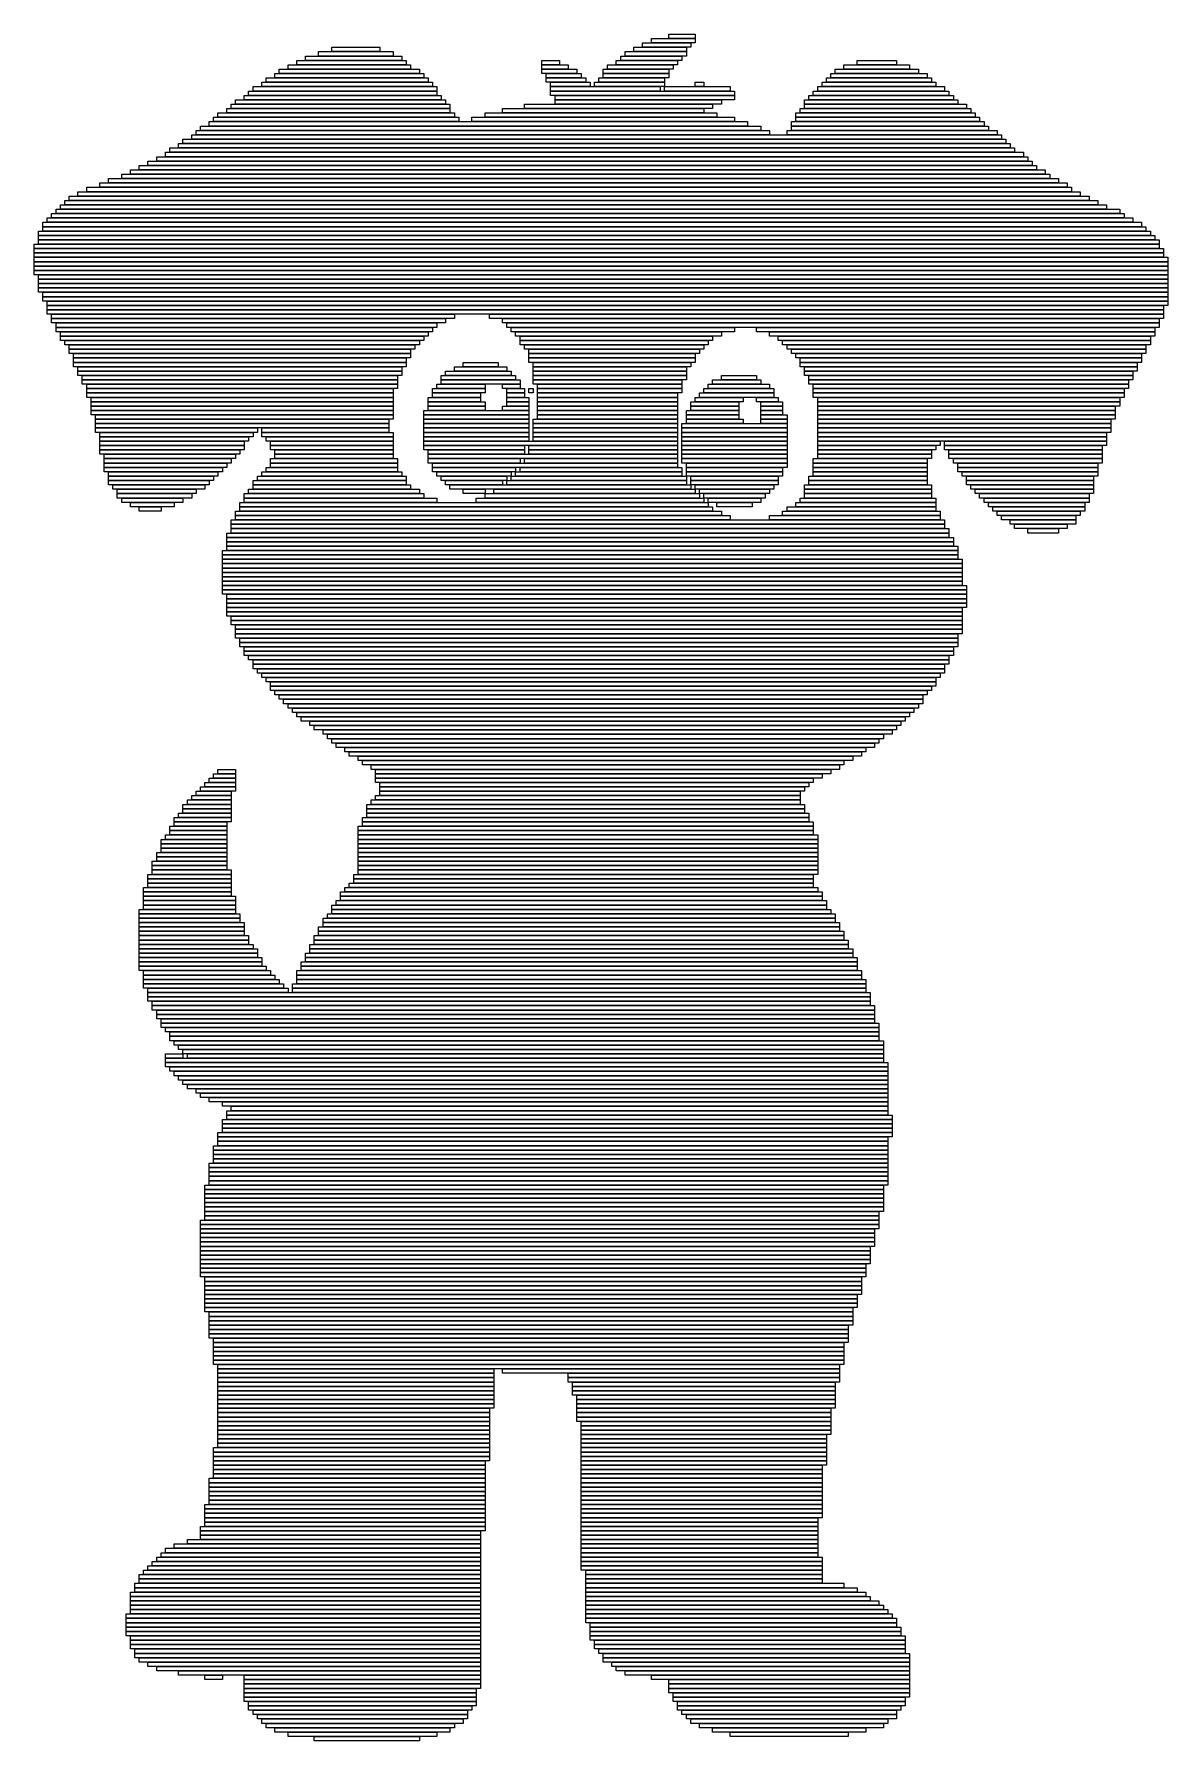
# Model space of a CAD drawing. Extents: x 382 to 641, y 317 to 707.
import ezdxf

# ---------------------------------------------------------------- set-up
doc = ezdxf.new("R2010")
doc.units = 0

msp = doc.modelspace()

# ---------------------------------------------------------------- linework, layer by layer
for p, q in [((523, 706), (533, 706)), ((523, 705), (523, 706)), ((527, 707), (533, 707)), ((527, 706), (527, 707)), ((533, 706), (527, 706)), ((533, 707), (533, 706)), ((533, 706), (533, 705)), ((444, 702), (466, 702)), ((444, 701), (444, 702)), ((447, 703), (464, 703)), ((447, 702), (447, 703)), ((464, 702), (447, 702)), ((450, 704), (461, 704)), ((450, 703), (450, 704)), ((461, 703), (450, 703)), ((461, 704), (461, 703)), ((464, 703), (464, 702)), ((466, 702), (466, 701)), ((516, 702), (530, 702)), ((516, 701), (516, 702)), ((517, 703), (531, 703)), ((517, 702), (517, 703)), ((531, 702), (517, 702)), ((519, 704), (531, 704)), ((519, 703), (519, 704)), ((531, 703), (519, 703)), ((521, 705), (532, 705)), ((521, 704), (521, 705)), ((532, 704), (521, 704)), ((533, 705), (523, 705)), ((530, 702), (530, 701)), ((531, 704), (531, 703)), ((531, 703), (531, 702)), ((532, 705), (532, 704)), ((438, 699), (470, 699)), ((438, 698), (438, 699)), ((440, 700), (468, 700)), ((440, 699), (440, 700)), ((468, 699), (440, 699)), ((442, 701), (467, 701)), ((442, 700), (442, 701)), ((467, 700), (442, 700)), ((466, 701), (444, 701)), ((467, 701), (467, 700)), ((468, 700), (468, 699)), ((470, 699), (470, 698)), ((498, 701), (502, 701)), ((498, 700), (498, 701)), ((502, 700), (498, 700)), ((498, 700), (504, 700)), ((498, 699), (498, 700)), ((504, 699), (498, 699)), ((498, 699), (506, 699)), ((498, 698), (498, 699)), ((502, 701), (502, 700)), ((504, 700), (504, 699)), ((506, 699), (506, 698)), ((512, 699), (527, 699)), ((512, 698), (512, 699)), ((513, 700), (528, 700)), ((513, 699), (513, 700)), ((528, 699), (513, 699)), ((515, 701), (529, 701)), ((515, 700), (515, 701)), ((529, 700), (515, 700)), ((530, 701), (516, 701)), ((527, 699), (527, 698)), ((528, 700), (528, 699)), ((529, 701), (529, 700)), ((565, 699), (584, 699)), ((565, 698), (565, 699)), ((567, 700), (582, 700)), ((567, 699), (567, 700)), ((582, 699), (567, 699)), ((570, 701), (579, 701)), ((570, 700), (570, 701)), ((579, 700), (570, 700)), ((579, 701), (579, 700)), ((582, 700), (582, 699)), ((584, 699), (584, 698)), ((432, 695), (474, 695)), ((432, 694), (432, 695)), ((434, 696), (473, 696)), ((434, 695), (434, 696)), ((473, 695), (434, 695)), ((435, 697), (472, 697)), ((435, 696), (435, 697)), ((472, 696), (435, 696)), ((437, 698), (471, 698)), ((437, 697), (437, 698)), ((471, 697), (437, 697)), ((470, 698), (438, 698)), ((471, 698), (471, 697)), ((472, 697), (472, 696)), ((473, 696), (473, 695)), ((474, 695), (474, 694)), ((506, 698), (498, 698)), ((499, 698), (507, 698)), ((499, 697), (499, 698)), ((507, 697), (499, 697)), ((499, 697), (508, 697)), ((499, 696), (499, 697)), ((508, 696), (499, 696)), ((500, 696), (509, 696)), ((500, 695), (500, 696)), ((509, 695), (500, 695)), ((500, 695), (525, 695)), ((500, 694), (500, 695)), ((507, 698), (507, 697)), ((508, 697), (508, 696)), ((509, 696), (509, 695)), ((510, 696), (526, 696)), ((510, 695), (510, 696)), ((526, 695), (510, 695)), ((511, 697), (526, 697)), ((511, 696), (511, 697)), ((526, 696), (511, 696)), ((527, 698), (512, 698)), ((512, 698), (527, 698)), ((512, 697), (512, 698)), ((527, 697), (512, 697)), ((525, 695), (525, 694)), ((526, 697), (526, 696)), ((526, 696), (526, 695)), ((526, 695), (541, 695)), ((526, 694), (526, 695)), ((527, 698), (527, 697)), ((533, 696), (535, 696)), ((533, 695), (533, 696)), ((535, 695), (533, 695)), ((535, 696), (535, 695)), ((541, 695), (541, 694)), ((561, 695), (590, 695)), ((561, 694), (561, 695)), ((562, 696), (588, 696)), ((562, 695), (562, 696)), ((588, 695), (562, 695)), ((563, 697), (587, 697)), ((563, 696), (563, 697)), ((587, 696), (563, 696)), ((564, 698), (586, 698)), ((564, 697), (564, 698)), ((586, 697), (564, 697)), ((584, 698), (565, 698)), ((586, 698), (586, 697)), ((587, 697), (587, 696)), ((588, 696), (588, 695)), ((590, 695), (590, 694)), ((427, 691), (477, 691)), ((427, 690), (427, 691)), ((428, 692), (476, 692)), ((428, 691), (428, 692)), ((476, 691), (428, 691)), ((430, 693), (475, 693)), ((430, 692), (430, 693)), ((475, 692), (430, 692)), ((431, 694), (474, 694)), ((431, 693), (431, 694)), ((474, 693), (431, 693)), ((474, 694), (432, 694)), ((474, 694), (474, 693)), ((475, 693), (475, 692)), ((476, 692), (476, 691)), ((477, 691), (477, 690)), ((494, 691), (537, 691)), ((494, 690), (494, 691)), ((525, 694), (500, 694)), ((500, 694), (542, 694)), ((500, 693), (500, 694)), ((542, 693), (500, 693)), ((501, 693), (542, 693)), ((501, 692), (501, 693)), ((542, 692), (501, 692)), ((501, 692), (539, 692)), ((501, 691), (501, 692)), ((539, 691), (501, 691)), ((541, 694), (526, 694)), ((537, 691), (537, 690)), ((539, 692), (539, 691)), ((542, 694), (542, 693)), ((542, 693), (542, 692)), ((558, 692), (593, 692)), ((558, 691), (558, 692)), ((593, 691), (558, 691)), ((558, 691), (595, 691)), ((558, 690), (558, 691)), ((559, 693), (592, 693)), ((559, 692), (559, 693)), ((592, 692), (559, 692)), ((560, 694), (591, 694)), ((560, 693), (560, 694)), ((591, 693), (560, 693)), ((590, 694), (561, 694)), ((591, 694), (591, 693)), ((592, 693), (592, 692)), ((593, 692), (593, 691)), ((595, 691), (595, 690)), ((422, 687), (545, 687)), ((422, 686), (422, 687)), ((423, 688), (479, 688)), ((423, 687), (423, 688)), ((479, 687), (423, 687)), ((424, 689), (478, 689)), ((424, 688), (424, 689)), ((478, 688), (424, 688)), ((426, 690), (477, 690)), ((426, 689), (426, 690)), ((477, 689), (426, 689)), ((477, 690), (427, 690)), ((477, 690), (477, 689)), ((478, 689), (478, 688)), ((479, 688), (479, 687)), ((482, 688), (542, 688)), ((482, 687), (482, 688)), ((542, 687), (482, 687)), ((485, 689), (538, 689)), ((485, 688), (485, 689)), ((538, 688), (485, 688)), ((489, 690), (535, 690)), ((489, 689), (489, 690)), ((535, 689), (489, 689)), ((537, 690), (494, 690)), ((535, 690), (535, 689)), ((538, 689), (538, 688)), ((542, 688), (542, 687)), ((545, 687), (545, 686)), ((555, 687), (599, 687)), ((555, 686), (555, 687)), ((556, 689), (597, 689)), ((556, 688), (556, 689)), ((597, 688), (556, 688)), ((556, 688), (598, 688)), ((556, 687), (556, 688)), ((598, 687), (556, 687)), ((557, 690), (596, 690)), ((557, 689), (557, 690)), ((596, 689), (557, 689)), ((595, 690), (558, 690)), ((596, 690), (596, 689)), ((597, 689), (597, 688)), ((598, 688), (598, 687)), ((599, 687), (599, 686)), ((416, 683), (604, 683)), ((416, 682), (416, 683)), ((418, 684), (603, 684)), ((418, 683), (418, 684)), ((603, 683), (418, 683)), ((419, 685), (550, 685)), ((419, 684), (419, 685)), ((550, 684), (419, 684)), ((420, 686), (548, 686)), ((420, 685), (420, 686)), ((548, 685), (420, 685)), ((545, 686), (422, 686)), ((548, 686), (548, 685)), ((550, 685), (550, 684)), ((554, 685), (602, 685)), ((554, 684), (554, 685)), ((602, 684), (554, 684)), ((599, 686), (555, 686)), ((555, 686), (600, 686)), ((555, 685), (555, 686)), ((600, 685), (555, 685)), ((600, 686), (600, 685)), ((602, 685), (602, 684)), ((603, 684), (603, 683)), ((604, 683), (604, 682)), ((410, 679), (609, 679)), ((410, 678), (410, 679)), ((412, 680), (608, 680)), ((412, 679), (412, 680)), ((608, 679), (412, 679)), ((413, 681), (606, 681)), ((413, 680), (413, 681)), ((606, 680), (413, 680)), ((415, 682), (605, 682)), ((415, 681), (415, 682)), ((605, 681), (415, 681)), ((604, 682), (416, 682)), ((605, 682), (605, 681)), ((606, 681), (606, 680)), ((608, 680), (608, 679)), ((609, 679), (609, 678)), ((402, 675), (614, 675)), ((402, 674), (402, 675)), ((404, 676), (613, 676)), ((404, 675), (404, 676)), ((613, 675), (404, 675)), ((406, 677), (611, 677)), ((406, 676), (406, 677)), ((611, 676), (406, 676)), ((408, 678), (610, 678)), ((408, 677), (408, 678)), ((610, 677), (408, 677)), ((609, 678), (410, 678)), ((610, 678), (610, 677)), ((611, 677), (611, 676)), ((613, 676), (613, 675)), ((614, 675), (614, 674)), ((392, 671), (621, 671)), ((392, 670), (392, 671)), ((394, 672), (619, 672)), ((394, 671), (394, 672)), ((619, 671), (394, 671)), ((397, 673), (618, 673)), ((397, 672), (397, 673)), ((618, 672), (397, 672)), ((399, 674), (616, 674)), ((399, 673), (399, 674)), ((616, 673), (399, 673)), ((614, 674), (402, 674)), ((616, 674), (616, 673)), ((618, 673), (618, 672)), ((619, 672), (619, 671)), ((621, 671), (621, 670)), ((387, 667), (630, 667)), ((387, 666), (387, 667)), ((388, 668), (627, 668)), ((388, 667), (388, 668)), ((627, 667), (388, 667)), ((389, 669), (625, 669)), ((389, 668), (389, 669)), ((625, 668), (389, 668)), ((390, 670), (623, 670)), ((390, 669), (390, 670)), ((623, 669), (390, 669)), ((621, 670), (392, 670)), ((623, 670), (623, 669)), ((625, 669), (625, 668)), ((627, 668), (627, 667)), ((630, 667), (630, 666)), ((384, 664), (635, 664)), ((384, 663), (384, 664)), ((635, 663), (384, 663)), ((384, 663), (636, 663)), ((384, 662), (384, 663)), ((385, 665), (633, 665)), ((385, 664), (385, 665)), ((633, 664), (385, 664)), ((386, 666), (631, 666)), ((386, 665), (386, 666)), ((631, 665), (386, 665)), ((630, 666), (387, 666)), ((631, 666), (631, 665)), ((633, 665), (633, 664)), ((635, 664), (635, 663)), ((636, 663), (636, 662)), ((383, 662), (637, 662)), ((383, 661), (383, 662)), ((637, 661), (383, 661)), ((383, 661), (638, 661)), ((383, 660), (383, 661)), ((638, 660), (383, 660)), ((383, 660), (639, 660)), ((383, 659), (383, 660)), ((636, 662), (384, 662)), ((637, 662), (637, 661)), ((638, 661), (638, 660)), ((639, 660), (639, 659)), ((382, 659), (639, 659)), ((382, 658), (382, 659)), ((639, 658), (382, 658)), ((382, 658), (640, 658)), ((382, 657), (382, 658)), ((640, 657), (382, 657)), ((382, 657), (640, 657)), ((382, 656), (382, 657)), ((640, 656), (382, 656)), ((382, 656), (641, 656)), ((382, 655), (382, 656)), ((639, 659), (383, 659)), ((639, 659), (639, 658)), ((640, 658), (640, 657)), ((640, 657), (640, 656)), ((641, 656), (641, 655)), ((641, 655), (382, 655)), ((382, 655), (641, 655)), ((382, 654), (382, 655)), ((641, 654), (382, 654)), ((382, 654), (641, 654)), ((382, 653), (382, 654)), ((641, 653), (382, 653)), ((382, 653), (641, 653)), ((382, 652), (382, 653)), ((641, 652), (382, 652)), ((383, 652), (641, 652)), ((383, 651), (383, 652)), ((641, 655), (641, 654)), ((641, 654), (641, 653)), ((641, 653), (641, 652)), ((641, 652), (641, 651)), ((641, 651), (383, 651)), ((383, 651), (641, 651)), ((383, 650), (383, 651)), ((641, 650), (383, 650)), ((383, 650), (641, 650)), ((383, 649), (383, 650)), ((641, 649), (383, 649)), ((383, 649), (641, 649)), ((383, 648), (383, 649)), ((641, 648), (383, 648)), ((384, 648), (641, 648)), ((384, 647), (384, 648)), ((641, 651), (641, 650)), ((641, 650), (641, 649)), ((641, 649), (641, 648)), ((641, 648), (641, 647)), ((641, 647), (384, 647)), ((384, 647), (641, 647)), ((384, 646), (384, 647)), ((641, 646), (384, 646)), ((385, 646), (641, 646)), ((385, 645), (385, 646)), ((641, 645), (385, 645)), ((385, 645), (640, 645)), ((385, 644), (385, 645)), ((640, 644), (385, 644)), ((385, 644), (640, 644)), ((385, 643), (385, 644)), ((640, 645), (640, 644)), ((640, 644), (640, 643)), ((641, 647), (641, 646)), ((641, 646), (641, 645)), ((640, 643), (385, 643)), ((386, 643), (478, 643)), ((386, 642), (386, 643)), ((478, 642), (386, 642)), ((386, 642), (476, 642)), ((386, 641), (386, 642)), ((476, 641), (386, 641)), ((387, 641), (474, 641)), ((387, 640), (387, 641)), ((474, 640), (387, 640)), ((387, 640), (473, 640)), ((387, 639), (387, 640)), ((473, 640), (473, 639)), ((474, 641), (474, 640)), ((476, 642), (476, 641)), ((478, 643), (478, 642)), ((486, 643), (640, 643)), ((486, 642), (486, 643)), ((640, 642), (486, 642)), ((489, 642), (639, 642)), ((489, 641), (489, 642)), ((639, 641), (489, 641)), ((490, 641), (639, 641)), ((490, 640), (490, 641)), ((639, 640), (490, 640)), ((491, 640), (542, 640)), ((491, 639), (491, 640)), ((542, 640), (542, 639)), ((547, 640), (638, 640)), ((547, 639), (547, 640)), ((638, 640), (638, 639)), ((639, 642), (639, 641)), ((639, 641), (639, 640)), ((640, 643), (640, 642)), ((473, 639), (387, 639)), ((388, 639), (472, 639)), ((388, 638), (388, 639)), ((472, 638), (388, 638)), ((388, 638), (471, 638)), ((388, 637), (388, 638)), ((471, 637), (388, 637)), ((389, 637), (470, 637)), ((389, 636), (389, 637)), ((470, 636), (389, 636)), ((390, 636), (469, 636)), ((390, 635), (390, 636)), ((469, 636), (469, 635)), ((470, 637), (470, 636)), ((471, 638), (471, 637)), ((472, 639), (472, 638)), ((542, 639), (491, 639)), ((492, 639), (539, 639)), ((492, 638), (492, 639)), ((539, 638), (492, 638)), ((493, 638), (537, 638)), ((493, 637), (493, 638)), ((537, 637), (493, 637)), ((493, 637), (536, 637)), ((493, 636), (493, 637)), ((536, 636), (493, 636)), ((494, 636), (535, 636)), ((494, 635), (494, 636)), ((535, 636), (535, 635)), ((536, 637), (536, 636)), ((537, 638), (537, 637)), ((539, 639), (539, 638)), ((638, 639), (547, 639)), ((550, 639), (638, 639)), ((550, 638), (550, 639)), ((638, 638), (550, 638)), ((552, 638), (637, 638)), ((552, 637), (552, 638)), ((637, 637), (552, 637)), ((553, 637), (637, 637)), ((553, 636), (553, 637)), ((637, 636), (553, 636)), ((554, 636), (636, 636)), ((554, 635), (554, 636)), ((636, 636), (636, 635)), ((637, 638), (637, 637)), ((637, 637), (637, 636)), ((638, 639), (638, 638)), ((469, 635), (390, 635)), ((390, 635), (468, 635)), ((390, 634), (390, 635)), ((468, 634), (390, 634)), ((391, 634), (468, 634)), ((391, 633), (391, 634)), ((468, 633), (391, 633)), ((391, 633), (467, 633)), ((391, 632), (391, 633)), ((467, 632), (391, 632)), ((391, 632), (467, 632)), ((391, 631), (391, 632)), ((467, 633), (467, 632)), ((467, 632), (467, 631)), ((468, 635), (468, 634)), ((468, 634), (468, 633)), ((480, 632), (488, 632)), ((480, 631), (480, 632)), ((488, 632), (488, 631)), ((535, 635), (494, 635)), ((495, 635), (534, 635)), ((495, 634), (495, 635)), ((534, 634), (495, 634)), ((495, 634), (533, 634)), ((495, 633), (495, 634)), ((533, 633), (495, 633)), ((495, 633), (533, 633)), ((495, 632), (495, 633)), ((533, 632), (495, 632)), ((496, 632), (532, 632)), ((496, 631), (496, 632)), ((532, 632), (532, 631)), ((533, 634), (533, 633)), ((533, 633), (533, 632)), ((534, 635), (534, 634)), ((636, 635), (554, 635)), ((555, 635), (636, 635)), ((555, 634), (555, 635)), ((636, 634), (555, 634)), ((556, 634), (635, 634)), ((556, 633), (556, 634)), ((635, 633), (556, 633)), ((557, 633), (635, 633)), ((557, 632), (557, 633)), ((635, 632), (557, 632)), ((557, 632), (634, 632)), ((557, 631), (557, 632)), ((634, 632), (634, 631)), ((635, 634), (635, 633)), ((635, 633), (635, 632)), ((636, 635), (636, 634)), ((467, 631), (391, 631)), ((392, 631), (466, 631)), ((392, 630), (392, 631)), ((466, 630), (392, 630)), ((392, 630), (466, 630)), ((392, 629), (392, 630)), ((466, 629), (392, 629)), ((393, 629), (465, 629)), ((393, 628), (393, 629)), ((465, 628), (393, 628)), ((393, 628), (465, 628)), ((393, 627), (393, 628)), ((465, 629), (465, 628)), ((465, 628), (465, 627)), ((466, 631), (466, 630)), ((466, 630), (466, 629)), ((475, 629), (492, 629)), ((475, 628), (475, 629)), ((492, 628), (475, 628)), ((475, 628), (493, 628)), ((475, 627), (475, 628)), ((476, 630), (491, 630)), ((476, 629), (476, 630)), ((491, 629), (476, 629)), ((478, 631), (490, 631)), ((478, 630), (478, 631)), ((490, 630), (478, 630)), ((488, 631), (480, 631)), ((490, 631), (490, 630)), ((491, 630), (491, 629)), ((492, 629), (492, 628)), ((493, 628), (493, 627)), ((532, 631), (496, 631)), ((496, 631), (531, 631)), ((496, 630), (496, 631)), ((531, 630), (496, 630)), ((496, 630), (531, 630)), ((496, 629), (496, 630)), ((531, 629), (496, 629)), ((496, 629), (531, 629)), ((496, 628), (496, 629)), ((531, 628), (496, 628)), ((496, 628), (530, 628)), ((496, 627), (496, 628)), ((530, 628), (530, 627)), ((531, 631), (531, 630)), ((531, 630), (531, 629)), ((531, 629), (531, 628)), ((537, 628), (548, 628)), ((537, 627), (537, 628)), ((539, 629), (547, 629)), ((539, 628), (539, 629)), ((547, 628), (539, 628)), ((547, 629), (547, 628)), ((548, 628), (548, 627)), ((634, 631), (557, 631)), ((558, 631), (634, 631)), ((558, 630), (558, 631)), ((634, 630), (558, 630)), ((558, 630), (633, 630)), ((558, 629), (558, 630)), ((633, 629), (558, 629)), ((559, 629), (633, 629)), ((559, 628), (559, 629)), ((633, 628), (559, 628)), ((559, 628), (632, 628)), ((559, 627), (559, 628)), ((632, 628), (632, 627)), ((633, 630), (633, 629)), ((633, 629), (633, 628)), ((634, 631), (634, 630)), ((465, 627), (393, 627)), ((394, 627), (465, 627)), ((394, 626), (394, 627)), ((465, 626), (394, 626)), ((394, 626), (464, 626)), ((394, 625), (394, 626)), ((464, 625), (394, 625)), ((394, 625), (464, 625)), ((394, 624), (394, 625)), ((464, 624), (394, 624)), ((395, 624), (464, 624)), ((395, 623), (395, 624)), ((464, 626), (464, 625)), ((464, 625), (464, 624)), ((464, 624), (464, 623)), ((465, 627), (465, 626)), ((472, 624), (484, 624)), ((472, 623), (472, 624)), ((473, 626), (485, 626)), ((473, 625), (473, 626)), ((485, 625), (473, 625)), ((473, 625), (484, 625)), ((473, 624), (473, 625)), ((484, 624), (473, 624)), ((474, 627), (485, 627)), ((474, 626), (474, 627)), ((485, 626), (474, 626)), ((493, 627), (475, 627)), ((484, 625), (484, 624)), ((484, 624), (484, 623)), ((485, 627), (485, 626)), ((485, 626), (485, 625)), ((489, 627), (493, 627)), ((489, 626), (489, 627)), ((493, 626), (489, 626)), ((490, 626), (494, 626)), ((490, 625), (490, 626)), ((494, 625), (490, 625)), ((490, 625), (494, 625)), ((490, 624), (490, 625)), ((494, 624), (490, 624)), ((490, 624), (495, 624)), ((490, 623), (490, 624)), ((493, 627), (493, 626)), ((494, 626), (494, 625)), ((494, 625), (494, 624)), ((495, 626), (496, 626)), ((495, 625), (495, 626)), ((496, 625), (495, 625)), ((495, 624), (495, 623)), ((530, 627), (496, 627)), ((496, 626), (496, 625)), ((497, 627), (530, 627)), ((497, 626), (497, 627)), ((530, 626), (497, 626)), ((497, 626), (530, 626)), ((497, 625), (497, 626)), ((530, 625), (497, 625)), ((497, 625), (529, 625)), ((497, 624), (497, 625)), ((529, 624), (497, 624)), ((497, 624), (529, 624)), ((497, 623), (497, 624)), ((529, 625), (529, 624)), ((529, 624), (529, 623)), ((530, 627), (530, 626)), ((530, 626), (530, 625)), ((533, 624), (544, 624)), ((533, 623), (533, 624)), ((534, 625), (551, 625)), ((534, 624), (534, 625)), ((551, 624), (534, 624)), ((535, 626), (551, 626)), ((535, 625), (535, 626)), ((551, 625), (535, 625)), ((536, 627), (550, 627)), ((536, 626), (536, 627)), ((550, 626), (536, 626)), ((548, 627), (537, 627)), ((544, 624), (544, 623)), ((547, 624), (552, 624)), ((547, 623), (547, 624)), ((550, 627), (550, 626)), ((551, 626), (551, 625)), ((551, 625), (551, 624)), ((552, 624), (552, 623)), ((632, 627), (559, 627)), ((560, 627), (632, 627)), ((560, 626), (560, 627)), ((632, 626), (560, 626)), ((560, 626), (631, 626)), ((560, 625), (560, 626)), ((631, 625), (560, 625)), ((560, 625), (631, 625)), ((560, 624), (560, 625)), ((631, 624), (560, 624)), ((561, 624), (630, 624)), ((561, 623), (561, 624)), ((630, 624), (630, 623)), ((631, 626), (631, 625)), ((631, 625), (631, 624)), ((632, 627), (632, 626)), ((464, 623), (395, 623)), ((395, 623), (464, 623)), ((395, 622), (395, 623)), ((464, 622), (395, 622)), ((395, 622), (464, 622)), ((395, 621), (395, 622)), ((464, 621), (395, 621)), ((395, 621), (464, 621)), ((395, 620), (395, 621)), ((464, 623), (464, 622)), ((464, 622), (464, 621)), ((464, 621), (464, 620)), ((471, 621), (495, 621)), ((471, 620), (471, 621)), ((484, 623), (472, 623)), ((472, 623), (485, 623)), ((472, 622), (472, 623)), ((485, 622), (472, 622)), ((472, 622), (485, 622)), ((472, 621), (472, 622)), ((485, 621), (472, 621)), ((485, 623), (485, 622)), ((485, 622), (485, 621)), ((489, 622), (495, 622)), ((489, 621), (489, 622)), ((495, 621), (489, 621)), ((495, 623), (490, 623)), ((490, 623), (495, 623)), ((490, 622), (490, 623)), ((495, 622), (490, 622)), ((495, 623), (495, 622)), ((495, 622), (495, 621)), ((495, 621), (495, 620)), ((529, 623), (497, 623)), ((497, 623), (529, 623)), ((497, 622), (497, 623)), ((529, 622), (497, 622)), ((497, 622), (529, 622)), ((497, 621), (497, 622)), ((529, 621), (497, 621)), ((497, 621), (529, 621)), ((497, 620), (497, 621)), ((529, 623), (529, 622)), ((529, 622), (529, 621)), ((529, 621), (529, 620)), ((531, 621), (543, 621)), ((531, 620), (531, 621)), ((532, 623), (543, 623)), ((532, 622), (532, 623)), ((543, 622), (532, 622)), ((532, 622), (543, 622)), ((532, 621), (532, 622)), ((543, 621), (532, 621)), ((544, 623), (533, 623)), ((543, 623), (543, 622)), ((543, 622), (543, 621)), ((543, 621), (543, 620)), ((552, 623), (547, 623)), ((548, 623), (553, 623)), ((548, 622), (548, 623)), ((553, 622), (548, 622)), ((548, 622), (553, 622)), ((548, 621), (548, 622)), ((553, 621), (548, 621)), ((548, 621), (553, 621)), ((548, 620), (548, 621)), ((553, 623), (553, 622)), ((553, 622), (553, 621)), ((553, 621), (553, 620)), ((630, 623), (561, 623)), ((561, 623), (630, 623)), ((561, 622), (561, 623)), ((630, 622), (561, 622)), ((561, 622), (629, 622)), ((561, 621), (561, 622)), ((629, 621), (561, 621)), ((561, 621), (629, 621)), ((561, 620), (561, 621)), ((629, 622), (629, 621)), ((629, 621), (629, 620)), ((630, 623), (630, 622)), ((464, 620), (395, 620)), ((396, 620), (464, 620)), ((396, 619), (396, 620)), ((464, 619), (396, 619)), ((396, 619), (463, 619)), ((396, 618), (396, 619)), ((463, 618), (396, 618)), ((396, 618), (463, 618)), ((396, 617), (396, 618)), ((463, 617), (396, 617)), ((396, 617), (433, 617)), ((396, 616), (396, 617)), ((433, 617), (433, 616)), ((434, 617), (463, 617)), ((434, 616), (434, 617)), ((463, 619), (463, 618)), ((463, 618), (463, 617)), ((463, 617), (463, 616)), ((464, 620), (464, 619)), ((495, 620), (471, 620)), ((471, 620), (495, 620)), ((471, 619), (471, 620)), ((495, 619), (471, 619)), ((471, 619), (495, 619)), ((471, 618), (471, 619)), ((495, 618), (471, 618)), ((471, 618), (495, 618)), ((471, 617), (471, 618)), ((495, 617), (471, 617)), ((471, 617), (495, 617)), ((471, 616), (471, 617)), ((495, 620), (495, 619)), ((495, 619), (495, 618)), ((495, 618), (495, 617)), ((495, 617), (495, 616)), ((496, 619), (529, 619)), ((496, 618), (496, 619)), ((529, 618), (496, 618)), ((496, 618), (529, 618)), ((496, 617), (496, 618)), ((529, 617), (496, 617)), ((496, 617), (529, 617)), ((496, 616), (496, 617)), ((529, 620), (497, 620)), ((497, 620), (529, 620)), ((497, 619), (497, 620)), ((529, 619), (497, 619)), ((529, 620), (529, 619)), ((529, 619), (529, 618)), ((529, 618), (529, 617)), ((529, 617), (529, 616)), ((530, 618), (554, 618)), ((530, 617), (530, 618)), ((554, 617), (530, 617)), ((530, 617), (554, 617)), ((530, 616), (530, 617)), ((543, 620), (531, 620)), ((531, 620), (543, 620)), ((531, 619), (531, 620)), ((543, 619), (531, 619)), ((531, 619), (544, 619)), ((531, 618), (531, 619)), ((544, 618), (531, 618)), ((543, 620), (543, 619)), ((544, 619), (544, 618)), ((553, 620), (548, 620)), ((548, 620), (554, 620)), ((548, 619), (548, 620)), ((554, 619), (548, 619)), ((548, 619), (554, 619)), ((548, 618), (548, 619)), ((554, 618), (548, 618)), ((554, 620), (554, 619)), ((554, 619), (554, 618)), ((554, 618), (554, 617)), ((554, 617), (554, 616)), ((629, 620), (561, 620)), ((561, 620), (629, 620)), ((561, 619), (561, 620)), ((629, 619), (561, 619)), ((561, 619), (628, 619)), ((561, 618), (561, 619)), ((628, 618), (561, 618)), ((561, 618), (628, 618)), ((561, 617), (561, 618)), ((628, 617), (561, 617)), ((561, 617), (628, 617)), ((561, 616), (561, 617)), ((628, 619), (628, 618)), ((628, 618), (628, 617)), ((628, 617), (628, 616)), ((629, 620), (629, 619)), ((433, 616), (396, 616)), ((397, 616), (432, 616)), ((397, 615), (397, 616)), ((432, 615), (397, 615)), ((397, 615), (431, 615)), ((397, 614), (397, 615)), ((431, 614), (397, 614)), ((397, 614), (430, 614)), ((397, 613), (397, 614)), ((430, 613), (397, 613)), ((397, 613), (430, 613)), ((397, 612), (397, 613)), ((430, 614), (430, 613)), ((430, 613), (430, 612)), ((431, 615), (431, 614)), ((432, 616), (432, 615)), ((463, 616), (434, 616)), ((434, 616), (464, 616)), ((434, 615), (434, 616)), ((464, 615), (434, 615)), ((435, 615), (464, 615)), ((435, 614), (435, 615)), ((464, 614), (435, 614)), ((436, 614), (464, 614)), ((436, 613), (436, 614)), ((464, 613), (436, 613)), ((436, 613), (464, 613)), ((436, 612), (436, 613)), ((464, 616), (464, 615)), ((464, 615), (464, 614)), ((464, 614), (464, 613)), ((464, 613), (464, 612)), ((495, 616), (471, 616)), ((471, 616), (495, 616)), ((471, 615), (471, 616)), ((495, 615), (471, 615)), ((471, 615), (495, 615)), ((471, 614), (471, 615)), ((495, 614), (471, 614)), ((471, 614), (529, 614)), ((471, 613), (471, 614)), ((529, 613), (471, 613)), ((471, 613), (494, 613)), ((471, 612), (471, 613)), ((494, 613), (494, 612)), ((495, 616), (495, 615)), ((495, 615), (495, 614)), ((495, 613), (529, 613)), ((495, 612), (495, 613)), ((529, 616), (496, 616)), ((496, 616), (529, 616)), ((496, 615), (496, 616)), ((529, 615), (496, 615)), ((496, 615), (529, 615)), ((496, 614), (496, 615)), ((529, 614), (496, 614)), ((529, 616), (529, 615)), ((529, 615), (529, 614)), ((529, 614), (529, 613)), ((529, 613), (529, 612)), ((554, 616), (530, 616)), ((530, 616), (554, 616)), ((530, 615), (530, 616)), ((554, 615), (530, 615)), ((530, 615), (554, 615)), ((530, 614), (530, 615)), ((554, 614), (530, 614)), ((530, 614), (554, 614)), ((530, 613), (530, 614)), ((554, 613), (530, 613)), ((530, 613), (554, 613)), ((530, 612), (530, 613)), ((554, 616), (554, 615)), ((554, 615), (554, 614)), ((554, 614), (554, 613)), ((554, 613), (554, 612)), ((628, 616), (561, 616)), ((561, 616), (627, 616)), ((561, 615), (561, 616)), ((627, 615), (561, 615)), ((561, 615), (627, 615)), ((561, 614), (561, 615)), ((627, 614), (561, 614)), ((561, 614), (589, 614)), ((561, 613), (561, 614)), ((589, 613), (561, 613)), ((561, 613), (588, 613)), ((561, 612), (561, 613)), ((588, 613), (588, 612)), ((589, 614), (589, 613)), ((590, 614), (627, 614)), ((590, 613), (590, 614)), ((627, 613), (590, 613)), ((590, 613), (626, 613)), ((590, 612), (590, 613)), ((626, 613), (626, 612)), ((627, 616), (627, 615)), ((627, 615), (627, 614)), ((627, 614), (627, 613)), ((430, 612), (397, 612)), ((397, 612), (429, 612)), ((397, 611), (397, 612)), ((429, 611), (397, 611)), ((398, 611), (428, 611)), ((398, 610), (398, 611)), ((428, 610), (398, 610)), ((398, 610), (427, 610)), ((398, 609), (398, 610)), ((427, 609), (398, 609)), ((398, 609), (426, 609)), ((398, 608), (398, 609)), ((426, 609), (426, 608)), ((427, 610), (427, 609)), ((428, 611), (428, 610)), ((429, 612), (429, 611)), ((464, 612), (436, 612)), ((436, 610), (465, 610)), ((436, 609), (436, 610)), ((465, 609), (436, 609)), ((436, 609), (465, 609)), ((436, 608), (436, 609)), ((437, 612), (464, 612)), ((437, 611), (437, 612)), ((464, 611), (437, 611)), ((437, 611), (464, 611)), ((437, 610), (437, 611)), ((464, 610), (437, 610)), ((464, 612), (464, 611)), ((464, 611), (464, 610)), ((465, 610), (465, 609)), ((465, 609), (465, 608)), ((494, 612), (471, 612)), ((472, 612), (494, 612)), ((472, 611), (472, 612)), ((494, 611), (472, 611)), ((472, 611), (529, 611)), ((472, 610), (472, 611)), ((529, 610), (472, 610)), ((472, 610), (493, 610)), ((472, 609), (472, 610)), ((493, 609), (472, 609)), ((473, 609), (529, 609)), ((473, 608), (473, 609)), ((493, 610), (493, 609)), ((494, 612), (494, 611)), ((494, 610), (529, 610)), ((494, 609), (494, 610)), ((529, 609), (494, 609)), ((529, 612), (495, 612)), ((495, 612), (529, 612)), ((495, 611), (495, 612)), ((529, 611), (495, 611)), ((529, 612), (529, 611)), ((529, 611), (529, 610)), ((529, 610), (529, 609)), ((529, 609), (529, 608)), ((554, 612), (530, 612)), ((530, 612), (554, 612)), ((530, 611), (530, 612)), ((554, 611), (530, 611)), ((530, 611), (554, 611)), ((530, 610), (530, 611)), ((554, 610), (530, 610)), ((530, 610), (554, 610)), ((530, 609), (530, 610)), ((554, 609), (530, 609)), ((531, 609), (554, 609)), ((531, 608), (531, 609)), ((554, 612), (554, 611)), ((554, 611), (554, 610)), ((554, 610), (554, 609)), ((554, 609), (554, 608)), ((560, 610), (586, 610)), ((560, 609), (560, 610)), ((586, 609), (560, 609)), ((560, 609), (586, 609)), ((560, 608), (560, 609)), ((588, 612), (561, 612)), ((561, 612), (587, 612)), ((561, 611), (561, 612)), ((587, 611), (561, 611)), ((561, 611), (587, 611)), ((561, 610), (561, 611)), ((587, 610), (561, 610)), ((586, 610), (586, 609)), ((586, 609), (586, 608)), ((587, 612), (587, 611)), ((587, 611), (587, 610)), ((626, 612), (590, 612)), ((591, 612), (626, 612)), ((591, 611), (591, 612)), ((626, 611), (591, 611)), ((591, 611), (626, 611)), ((591, 610), (591, 611)), ((626, 610), (591, 610)), ((592, 610), (626, 610)), ((592, 609), (592, 610)), ((626, 609), (592, 609)), ((593, 609), (625, 609)), ((593, 608), (593, 609)), ((625, 609), (625, 608)), ((626, 612), (626, 611)), ((626, 611), (626, 610)), ((626, 610), (626, 609)), ((426, 608), (398, 608)), ((398, 608), (425, 608)), ((398, 607), (398, 608)), ((425, 607), (398, 607)), ((399, 607), (424, 607)), ((399, 606), (399, 607)), ((424, 606), (399, 606)), ((399, 606), (423, 606)), ((399, 605), (399, 606)), ((423, 605), (399, 605)), ((399, 605), (422, 605)), ((399, 604), (399, 605)), ((422, 605), (422, 604)), ((423, 606), (423, 605)), ((424, 607), (424, 606)), ((425, 608), (425, 607)), ((432, 605), (467, 605)), ((432, 604), (432, 605)), ((433, 606), (467, 606)), ((433, 605), (433, 606)), ((467, 605), (433, 605)), ((434, 607), (466, 607)), ((434, 606), (434, 607)), ((466, 606), (434, 606)), ((435, 608), (465, 608)), ((435, 607), (435, 608)), ((465, 607), (435, 607)), ((465, 608), (436, 608)), ((465, 608), (465, 607)), ((466, 607), (466, 606)), ((467, 606), (467, 605)), ((467, 605), (467, 604)), ((529, 608), (473, 608)), ((473, 608), (492, 608)), ((473, 607), (473, 608)), ((492, 607), (473, 607)), ((474, 607), (491, 607)), ((474, 606), (474, 607)), ((491, 606), (474, 606)), ((475, 606), (490, 606)), ((475, 605), (475, 606)), ((490, 605), (475, 605)), ((476, 605), (489, 605)), ((476, 604), (476, 605)), ((489, 605), (489, 604)), ((490, 606), (490, 605)), ((490, 605), (531, 605)), ((490, 604), (490, 605)), ((491, 607), (491, 606)), ((491, 606), (531, 606)), ((491, 605), (491, 606)), ((531, 605), (491, 605)), ((492, 608), (492, 607)), ((492, 607), (530, 607)), ((492, 606), (492, 607)), ((530, 606), (492, 606)), ((493, 608), (530, 608)), ((493, 607), (493, 608)), ((530, 607), (493, 607)), ((530, 608), (530, 607)), ((530, 607), (530, 606)), ((554, 608), (531, 608)), ((531, 608), (553, 608)), ((531, 607), (531, 608)), ((553, 607), (531, 607)), ((531, 607), (553, 607)), ((531, 606), (531, 607)), ((553, 606), (531, 606)), ((531, 606), (531, 605)), ((531, 605), (531, 604)), ((532, 606), (552, 606)), ((532, 605), (532, 606)), ((552, 605), (532, 605)), ((532, 605), (552, 605)), ((532, 604), (532, 605)), ((552, 606), (552, 605)), ((552, 605), (552, 604)), ((553, 608), (553, 607)), ((553, 607), (553, 606)), ((559, 606), (586, 606)), ((559, 605), (559, 606)), ((586, 605), (559, 605)), ((559, 605), (586, 605)), ((559, 604), (559, 605)), ((586, 608), (560, 608)), ((560, 608), (586, 608)), ((560, 607), (560, 608)), ((586, 607), (560, 607)), ((560, 607), (586, 607)), ((560, 606), (560, 607)), ((586, 606), (560, 606)), ((586, 608), (586, 607)), ((586, 607), (586, 606)), ((586, 606), (586, 605)), ((586, 605), (586, 604)), ((625, 608), (593, 608)), ((593, 608), (625, 608)), ((593, 607), (593, 608)), ((625, 607), (593, 607)), ((594, 607), (625, 607)), ((594, 606), (594, 607)), ((625, 606), (594, 606)), ((595, 606), (624, 606)), ((595, 605), (595, 606)), ((624, 605), (595, 605)), ((595, 605), (624, 605)), ((595, 604), (595, 605)), ((624, 606), (624, 605)), ((624, 605), (624, 604)), ((625, 608), (625, 607)), ((625, 607), (625, 606)), ((422, 604), (399, 604)), ((400, 604), (421, 604)), ((400, 603), (400, 604)), ((421, 603), (400, 603)), ((401, 603), (419, 603)), ((401, 602), (401, 603)), ((419, 602), (401, 602)), ((401, 602), (418, 602)), ((401, 601), (401, 602)), ((418, 601), (401, 601)), ((402, 601), (416, 601)), ((402, 600), (402, 601)), ((416, 601), (416, 600)), ((418, 602), (418, 601)), ((419, 603), (419, 602)), ((421, 604), (421, 603)), ((430, 602), (471, 602)), ((430, 601), (430, 602)), ((471, 601), (430, 601)), ((430, 601), (474, 601)), ((430, 600), (430, 601)), ((431, 603), (470, 603)), ((431, 602), (431, 603)), ((470, 602), (431, 602)), ((467, 604), (432, 604)), ((432, 604), (468, 604)), ((432, 603), (432, 604)), ((468, 603), (432, 603)), ((468, 604), (468, 603)), ((470, 603), (470, 602)), ((471, 602), (471, 601)), ((474, 601), (474, 600)), ((489, 604), (476, 604)), ((477, 604), (532, 604)), ((477, 603), (477, 604)), ((532, 603), (477, 603)), ((480, 603), (485, 603)), ((480, 602), (480, 603)), ((485, 602), (480, 602)), ((483, 601), (535, 601)), ((483, 600), (483, 601)), ((485, 603), (485, 602)), ((485, 602), (534, 602)), ((485, 601), (485, 602)), ((534, 601), (485, 601)), ((487, 603), (533, 603)), ((487, 602), (487, 603)), ((533, 602), (487, 602)), ((531, 604), (490, 604)), ((552, 604), (532, 604)), ((532, 604), (532, 603)), ((533, 604), (551, 604)), ((533, 603), (533, 604)), ((551, 603), (533, 603)), ((533, 603), (533, 602)), ((534, 603), (550, 603)), ((534, 602), (534, 603)), ((550, 602), (534, 602)), ((534, 602), (534, 601)), ((535, 602), (549, 602)), ((535, 601), (535, 602)), ((549, 601), (535, 601)), ((535, 601), (535, 600)), ((536, 601), (548, 601)), ((536, 600), (536, 601)), ((548, 601), (548, 600)), ((549, 602), (549, 601)), ((550, 603), (550, 602)), ((551, 604), (551, 603)), ((557, 601), (588, 601)), ((557, 600), (557, 601)), ((558, 604), (587, 604)), ((558, 603), (558, 604)), ((587, 603), (558, 603)), ((558, 603), (587, 603)), ((558, 602), (558, 603)), ((587, 602), (558, 602)), ((558, 602), (587, 602)), ((558, 601), (558, 602)), ((587, 601), (558, 601)), ((586, 604), (559, 604)), ((587, 604), (587, 603)), ((587, 603), (587, 602)), ((587, 602), (587, 601)), ((588, 601), (588, 600)), ((624, 604), (595, 604)), ((596, 604), (624, 604)), ((596, 603), (596, 604)), ((624, 603), (596, 603)), ((597, 603), (624, 603)), ((597, 602), (597, 603)), ((624, 602), (597, 602)), ((598, 602), (623, 602)), ((598, 601), (598, 602)), ((623, 601), (598, 601)), ((599, 601), (623, 601)), ((599, 600), (599, 601)), ((623, 602), (623, 601)), ((623, 601), (623, 600)), ((624, 604), (624, 603)), ((624, 603), (624, 602)), ((416, 600), (402, 600)), ((404, 600), (414, 600)), ((404, 599), (404, 600)), ((414, 599), (404, 599)), ((406, 599), (411, 599)), ((406, 598), (406, 599)), ((411, 598), (406, 598)), ((411, 599), (411, 598)), ((414, 600), (414, 599)), ((428, 598), (539, 598)), ((428, 597), (428, 598)), ((539, 597), (428, 597)), ((428, 597), (541, 597)), ((428, 596), (428, 597)), ((429, 600), (536, 600)), ((429, 599), (429, 600)), ((536, 599), (429, 599)), ((429, 599), (537, 599)), ((429, 598), (429, 599)), ((537, 598), (429, 598)), ((474, 600), (430, 600)), ((535, 600), (483, 600)), ((548, 600), (536, 600)), ((536, 600), (536, 599)), ((537, 599), (537, 598)), ((538, 600), (546, 600)), ((538, 599), (538, 600)), ((546, 599), (538, 599)), ((539, 598), (539, 597)), ((541, 597), (541, 596)), ((546, 600), (546, 599)), ((550, 597), (589, 597)), ((550, 596), (550, 597)), ((553, 598), (589, 598)), ((553, 597), (553, 598)), ((589, 597), (553, 597)), ((554, 599), (588, 599)), ((554, 598), (554, 599)), ((588, 598), (554, 598)), ((556, 600), (588, 600)), ((556, 599), (556, 600)), ((588, 599), (556, 599)), ((588, 600), (557, 600)), ((588, 600), (588, 599)), ((588, 599), (588, 598)), ((589, 598), (589, 597)), ((589, 597), (589, 596)), ((623, 600), (599, 600)), ((600, 600), (622, 600)), ((600, 599), (600, 600)), ((622, 599), (600, 599)), ((601, 599), (622, 599)), ((601, 598), (601, 599)), ((622, 598), (601, 598)), ((602, 598), (621, 598)), ((602, 597), (602, 598)), ((621, 597), (602, 597)), ((603, 597), (620, 597)), ((603, 596), (603, 597)), ((620, 597), (620, 596)), ((621, 598), (621, 597)), ((622, 600), (622, 599)), ((622, 599), (622, 598)), ((426, 593), (591, 593)), ((426, 592), (426, 593)), ((427, 596), (590, 596)), ((427, 595), (427, 596)), ((590, 595), (427, 595)), ((427, 595), (590, 595)), ((427, 594), (427, 595)), ((590, 594), (427, 594)), ((427, 594), (591, 594)), ((427, 593), (427, 594)), ((591, 593), (427, 593)), ((541, 596), (428, 596)), ((589, 596), (550, 596)), ((590, 596), (590, 595)), ((590, 595), (590, 594)), ((591, 594), (591, 593)), ((591, 593), (591, 592)), ((620, 596), (603, 596)), ((605, 596), (620, 596)), ((605, 595), (605, 596)), ((620, 595), (605, 595)), ((606, 595), (618, 595)), ((606, 594), (606, 595)), ((618, 594), (606, 594)), ((609, 594), (616, 594)), ((609, 593), (609, 594)), ((616, 593), (609, 593)), ((616, 594), (616, 593)), ((618, 595), (618, 594)), ((620, 596), (620, 595)), ((425, 589), (593, 589)), ((425, 588), (425, 589)), ((591, 592), (426, 592)), ((426, 592), (592, 592)), ((426, 591), (426, 592)), ((592, 591), (426, 591)), ((426, 591), (592, 591)), ((426, 590), (426, 591)), ((592, 590), (426, 590)), ((426, 590), (593, 590)), ((426, 589), (426, 590)), ((593, 589), (426, 589)), ((592, 592), (592, 591)), ((592, 591), (592, 590)), ((593, 590), (593, 589)), ((593, 589), (593, 588)), ((593, 588), (425, 588)), ((425, 588), (593, 588)), ((425, 587), (425, 588)), ((593, 587), (425, 587)), ((425, 587), (594, 587)), ((425, 586), (425, 587)), ((594, 586), (425, 586)), ((425, 586), (594, 586)), ((425, 585), (425, 586)), ((594, 585), (425, 585)), ((425, 585), (594, 585)), ((425, 584), (425, 585)), ((593, 588), (593, 587)), ((594, 587), (594, 586)), ((594, 586), (594, 585)), ((594, 585), (594, 584)), ((594, 584), (425, 584)), ((425, 584), (594, 584)), ((425, 583), (425, 584)), ((594, 583), (425, 583)), ((425, 583), (594, 583)), ((425, 582), (425, 583)), ((594, 582), (425, 582)), ((425, 582), (594, 582)), ((425, 581), (425, 582)), ((594, 584), (594, 583)), ((594, 583), (594, 582)), ((594, 582), (594, 581)), ((594, 581), (425, 581)), ((425, 581), (595, 581)), ((425, 580), (425, 581)), ((595, 580), (425, 580)), ((425, 580), (595, 580)), ((425, 579), (425, 580)), ((595, 579), (425, 579)), ((426, 579), (595, 579)), ((426, 578), (426, 579)), ((595, 578), (426, 578)), ((426, 578), (595, 578)), ((426, 577), (426, 578)), ((595, 581), (595, 580)), ((595, 580), (595, 579)), ((595, 579), (595, 578)), ((595, 578), (595, 577)), ((595, 577), (426, 577)), ((426, 577), (595, 577)), ((426, 576), (426, 577)), ((595, 576), (426, 576)), ((426, 576), (594, 576)), ((426, 575), (426, 576)), ((594, 575), (426, 575)), ((426, 575), (594, 575)), ((426, 574), (426, 575)), ((594, 574), (426, 574)), ((427, 574), (594, 574)), ((427, 573), (427, 574)), ((594, 576), (594, 575)), ((594, 575), (594, 574)), ((594, 574), (594, 573)), ((595, 577), (595, 576)), ((594, 573), (427, 573)), ((427, 573), (594, 573)), ((427, 572), (427, 573)), ((594, 572), (427, 572)), ((428, 572), (594, 572)), ((428, 571), (428, 572)), ((594, 571), (428, 571)), ((428, 571), (594, 571)), ((428, 570), (428, 571)), ((594, 570), (428, 570)), ((428, 570), (593, 570)), ((428, 569), (428, 570)), ((593, 570), (593, 569)), ((594, 573), (594, 572)), ((594, 572), (594, 571)), ((594, 571), (594, 570)), ((593, 569), (428, 569)), ((429, 569), (593, 569)), ((429, 568), (429, 569)), ((593, 568), (429, 568)), ((429, 568), (593, 568)), ((429, 567), (429, 568)), ((593, 567), (429, 567)), ((430, 567), (592, 567)), ((430, 566), (430, 567)), ((592, 566), (430, 566)), ((430, 566), (592, 566)), ((430, 565), (430, 566)), ((592, 567), (592, 566)), ((592, 566), (592, 565)), ((593, 569), (593, 568)), ((593, 568), (593, 567)), ((592, 565), (430, 565)), ((431, 565), (591, 565)), ((431, 564), (431, 565)), ((591, 564), (431, 564)), ((432, 564), (591, 564)), ((432, 563), (432, 564)), ((591, 563), (432, 563)), ((432, 563), (590, 563)), ((432, 562), (432, 563)), ((590, 562), (432, 562)), ((433, 562), (590, 562)), ((433, 561), (433, 562)), ((590, 563), (590, 562)), ((590, 562), (590, 561)), ((591, 565), (591, 564)), ((591, 564), (591, 563)), ((590, 561), (433, 561)), ((434, 561), (589, 561)), ((434, 560), (434, 561)), ((589, 560), (434, 560)), ((435, 560), (588, 560)), ((435, 559), (435, 560)), ((588, 559), (435, 559)), ((436, 559), (588, 559)), ((436, 558), (436, 559)), ((588, 558), (436, 558)), ((436, 558), (587, 558)), ((436, 557), (436, 558)), ((587, 558), (587, 557)), ((588, 560), (588, 559)), ((588, 559), (588, 558)), ((589, 561), (589, 560)), ((587, 557), (436, 557)), ((437, 557), (586, 557)), ((437, 556), (437, 557)), ((586, 556), (437, 556)), ((438, 556), (585, 556)), ((438, 555), (438, 556)), ((585, 555), (438, 555)), ((439, 555), (585, 555)), ((439, 554), (439, 555)), ((585, 554), (439, 554)), ((440, 554), (584, 554)), ((440, 553), (440, 554)), ((584, 554), (584, 553)), ((585, 556), (585, 555)), ((585, 555), (585, 554)), ((586, 557), (586, 556)), ((584, 553), (440, 553)), ((441, 553), (583, 553)), ((441, 552), (441, 553)), ((583, 552), (441, 552)), ((442, 552), (582, 552)), ((442, 551), (442, 552)), ((582, 551), (442, 551)), ((443, 551), (581, 551)), ((443, 550), (443, 551)), ((581, 550), (443, 550)), ((445, 550), (580, 550)), ((445, 549), (445, 550)), ((580, 550), (580, 549)), ((581, 551), (581, 550)), ((582, 552), (582, 551)), ((583, 553), (583, 552)), ((580, 549), (445, 549)), ((446, 549), (579, 549)), ((446, 548), (446, 549)), ((579, 548), (446, 548)), ((448, 548), (578, 548)), ((448, 547), (448, 548)), ((578, 547), (448, 547)), ((449, 547), (576, 547)), ((449, 546), (449, 547)), ((576, 546), (449, 546)), ((450, 546), (575, 546)), ((450, 545), (450, 546)), ((575, 546), (575, 545)), ((576, 547), (576, 546)), ((578, 548), (578, 547)), ((579, 549), (579, 548)), ((575, 545), (450, 545)), ((451, 545), (574, 545)), ((451, 544), (451, 545)), ((574, 544), (451, 544)), ((453, 544), (572, 544)), ((453, 543), (453, 544)), ((572, 543), (453, 543)), ((454, 543), (571, 543)), ((454, 542), (454, 543)), ((571, 543), (571, 542)), ((572, 544), (572, 543)), ((574, 545), (574, 544)), ((424, 539), (428, 539)), ((424, 538), (424, 539)), ((428, 539), (428, 538)), ((571, 542), (454, 542)), ((456, 542), (569, 542)), ((456, 541), (456, 542)), ((569, 541), (456, 541)), ((457, 541), (567, 541)), ((457, 540), (457, 541)), ((567, 540), (457, 540)), ((459, 540), (566, 540)), ((459, 539), (459, 540)), ((566, 539), (459, 539)), ((460, 539), (564, 539)), ((460, 538), (460, 539)), ((564, 539), (564, 538)), ((566, 540), (566, 539)), ((567, 541), (567, 540)), ((569, 542), (569, 541)), ((420, 535), (428, 535)), ((420, 534), (420, 535)), ((421, 536), (428, 536)), ((421, 535), (421, 536)), ((428, 535), (421, 535)), ((422, 537), (428, 537)), ((422, 536), (422, 537)), ((428, 536), (422, 536)), ((423, 538), (428, 538)), ((423, 537), (423, 538)), ((428, 537), (423, 537)), ((428, 538), (424, 538)), ((428, 538), (428, 537)), ((428, 537), (428, 536)), ((428, 536), (428, 535)), ((428, 535), (428, 534)), ((564, 538), (460, 538)), ((460, 538), (562, 538)), ((460, 537), (460, 538)), ((562, 537), (460, 537)), ((460, 537), (560, 537)), ((460, 536), (460, 537)), ((560, 536), (460, 536)), ((461, 536), (559, 536)), ((461, 535), (461, 536)), ((559, 535), (461, 535)), ((461, 535), (558, 535)), ((461, 534), (461, 535)), ((558, 535), (558, 534)), ((559, 536), (559, 535)), ((560, 537), (560, 536)), ((562, 538), (562, 537)), ((416, 531), (427, 531)), ((416, 530), (416, 531)), ((417, 532), (427, 532)), ((417, 531), (417, 532)), ((427, 531), (417, 531)), ((418, 533), (427, 533)), ((418, 532), (418, 533)), ((427, 532), (418, 532)), ((419, 534), (427, 534)), ((419, 533), (419, 534)), ((427, 533), (419, 533)), ((428, 534), (420, 534)), ((427, 534), (427, 533)), ((427, 533), (427, 532)), ((427, 532), (427, 531)), ((427, 531), (427, 530)), ((458, 531), (558, 531)), ((458, 530), (458, 531)), ((459, 532), (557, 532)), ((459, 531), (459, 532)), ((557, 531), (459, 531)), ((460, 533), (557, 533)), ((460, 532), (460, 533)), ((557, 532), (460, 532)), ((558, 534), (461, 534)), ((461, 534), (557, 534)), ((461, 533), (461, 534)), ((557, 533), (461, 533)), ((557, 534), (557, 533)), ((557, 533), (557, 532)), ((557, 532), (557, 531)), ((558, 531), (558, 530)), ((414, 528), (427, 528)), ((414, 527), (414, 528)), ((427, 527), (414, 527)), ((414, 527), (426, 527)), ((414, 526), (414, 527)), ((415, 529), (427, 529)), ((415, 528), (415, 529)), ((427, 528), (415, 528)), ((427, 530), (416, 530)), ((416, 530), (427, 530)), ((416, 529), (416, 530)), ((427, 529), (416, 529)), ((426, 527), (426, 526)), ((427, 530), (427, 529)), ((427, 529), (427, 528)), ((427, 528), (427, 527)), ((457, 528), (559, 528)), ((457, 527), (457, 528)), ((559, 527), (457, 527)), ((457, 527), (560, 527)), ((457, 526), (457, 527)), ((558, 530), (458, 530)), ((458, 530), (558, 530)), ((458, 529), (458, 530)), ((558, 529), (458, 529)), ((458, 529), (559, 529)), ((458, 528), (458, 529)), ((559, 528), (458, 528)), ((558, 530), (558, 529)), ((559, 529), (559, 528)), ((559, 528), (559, 527)), ((560, 527), (560, 526)), ((411, 523), (426, 523)), ((411, 522), (411, 523)), ((412, 524), (426, 524)), ((412, 523), (412, 524)), ((426, 523), (412, 523)), ((413, 526), (426, 526)), ((413, 525), (413, 526)), ((426, 525), (413, 525)), ((413, 525), (426, 525)), ((413, 524), (413, 525)), ((426, 524), (413, 524)), ((426, 526), (414, 526)), ((426, 526), (426, 525)), ((426, 525), (426, 524)), ((426, 524), (426, 523)), ((426, 523), (426, 522)), ((456, 526), (560, 526)), ((456, 525), (456, 526)), ((560, 525), (456, 525)), ((456, 525), (560, 525)), ((456, 524), (456, 525)), ((560, 524), (456, 524)), ((456, 524), (561, 524)), ((456, 523), (456, 524)), ((561, 523), (456, 523)), ((456, 523), (561, 523)), ((456, 522), (456, 523)), ((560, 526), (457, 526)), ((560, 526), (560, 525)), ((560, 525), (560, 524)), ((561, 524), (561, 523)), ((561, 523), (561, 522)), ((410, 520), (426, 520)), ((410, 519), (410, 520)), ((426, 519), (410, 519)), ((410, 519), (426, 519)), ((410, 518), (410, 519)), ((426, 522), (411, 522)), ((411, 522), (426, 522)), ((411, 521), (411, 522)), ((426, 521), (411, 521)), ((411, 521), (426, 521)), ((411, 520), (411, 521)), ((426, 520), (411, 520)), ((426, 522), (426, 521)), ((426, 521), (426, 520)), ((426, 520), (426, 519)), ((426, 519), (426, 518)), ((561, 522), (456, 522)), ((456, 522), (561, 522)), ((456, 521), (456, 522)), ((561, 521), (456, 521)), ((456, 521), (561, 521)), ((456, 520), (456, 521)), ((561, 520), (456, 520)), ((456, 520), (561, 520)), ((456, 519), (456, 520)), ((561, 519), (456, 519)), ((456, 519), (561, 519)), ((456, 518), (456, 519)), ((561, 522), (561, 521)), ((561, 521), (561, 520)), ((561, 520), (561, 519)), ((561, 519), (561, 518)), ((408, 515), (427, 515)), ((408, 514), (408, 515)), ((409, 518), (426, 518)), ((409, 517), (409, 518)), ((426, 517), (409, 517)), ((409, 517), (426, 517)), ((409, 516), (409, 517)), ((426, 516), (409, 516)), ((409, 516), (427, 516)), ((409, 515), (409, 516)), ((427, 515), (409, 515)), ((426, 518), (410, 518)), ((426, 518), (426, 517)), ((426, 517), (426, 516)), ((427, 516), (427, 515)), ((427, 515), (427, 514)), ((455, 515), (560, 515)), ((455, 514), (455, 515)), ((561, 518), (456, 518)), ((456, 518), (561, 518)), ((456, 517), (456, 518)), ((561, 517), (456, 517)), ((456, 517), (561, 517)), ((456, 516), (456, 517)), ((561, 516), (456, 516)), ((456, 516), (561, 516)), ((456, 515), (456, 516)), ((561, 515), (456, 515)), ((560, 515), (560, 514)), ((561, 518), (561, 517)), ((561, 517), (561, 516)), ((561, 516), (561, 515)), ((407, 512), (427, 512)), ((407, 511), (407, 512)), ((427, 511), (407, 511)), ((407, 511), (427, 511)), ((407, 510), (407, 511)), ((427, 514), (408, 514)), ((408, 514), (427, 514)), ((408, 513), (408, 514)), ((427, 513), (408, 513)), ((408, 513), (427, 513)), ((408, 512), (408, 513)), ((427, 512), (408, 512)), ((427, 514), (427, 513)), ((427, 513), (427, 512)), ((427, 512), (427, 511)), ((427, 511), (427, 510)), ((452, 511), (562, 511)), ((452, 510), (452, 511)), ((453, 512), (561, 512)), ((453, 511), (453, 512)), ((561, 511), (453, 511)), ((454, 513), (560, 513)), ((454, 512), (454, 513)), ((560, 512), (454, 512)), ((560, 514), (455, 514)), ((455, 514), (560, 514)), ((455, 513), (455, 514)), ((560, 513), (455, 513)), ((560, 514), (560, 513)), ((560, 513), (560, 512)), ((561, 512), (561, 511)), ((562, 511), (562, 510)), ((406, 507), (428, 507)), ((406, 506), (406, 507)), ((427, 510), (407, 510)), ((407, 510), (428, 510)), ((407, 509), (407, 510)), ((428, 509), (407, 509)), ((407, 509), (428, 509)), ((407, 508), (407, 509)), ((428, 508), (407, 508)), ((407, 508), (428, 508)), ((407, 507), (407, 508)), ((428, 507), (407, 507)), ((428, 510), (428, 509)), ((428, 509), (428, 508)), ((428, 508), (428, 507)), ((428, 507), (428, 506)), ((450, 508), (563, 508)), ((450, 507), (450, 508)), ((563, 507), (450, 507)), ((450, 507), (564, 507)), ((450, 506), (450, 507)), ((451, 509), (563, 509)), ((451, 508), (451, 509)), ((563, 508), (451, 508)), ((562, 510), (452, 510)), ((452, 510), (562, 510)), ((452, 509), (452, 510)), ((562, 509), (452, 509)), ((562, 510), (562, 509)), ((563, 509), (563, 508)), ((563, 508), (563, 507)), ((564, 507), (564, 506)), ((428, 506), (406, 506)), ((406, 506), (429, 506)), ((406, 505), (406, 506)), ((429, 505), (406, 505)), ((406, 505), (429, 505)), ((406, 504), (406, 505)), ((429, 504), (406, 504)), ((406, 504), (430, 504)), ((406, 503), (406, 504)), ((429, 506), (429, 505)), ((429, 505), (429, 504)), ((430, 504), (430, 503)), ((448, 505), (565, 505)), ((448, 504), (448, 505)), ((565, 504), (448, 504)), ((448, 504), (566, 504)), ((448, 503), (448, 504)), ((449, 506), (565, 506)), ((449, 505), (449, 506)), ((565, 505), (449, 505)), ((564, 506), (450, 506)), ((565, 506), (565, 505)), ((565, 505), (565, 504)), ((566, 504), (566, 503)), ((430, 503), (406, 503)), ((406, 503), (430, 503)), ((406, 502), (406, 503)), ((430, 502), (406, 502)), ((406, 502), (430, 502)), ((406, 501), (406, 502)), ((430, 501), (406, 501)), ((406, 501), (431, 501)), ((406, 500), (406, 501)), ((431, 500), (406, 500)), ((406, 500), (431, 500)), ((406, 499), (406, 500)), ((430, 503), (430, 502)), ((430, 502), (430, 501)), ((431, 501), (431, 500)), ((431, 500), (431, 499)), ((446, 501), (567, 501)), ((446, 500), (446, 501)), ((567, 500), (446, 500)), ((446, 500), (568, 500)), ((446, 499), (446, 500)), ((447, 503), (566, 503)), ((447, 502), (447, 503)), ((566, 502), (447, 502)), ((447, 502), (567, 502)), ((447, 501), (447, 502)), ((567, 501), (447, 501)), ((566, 503), (448, 503)), ((566, 503), (566, 502)), ((567, 502), (567, 501)), ((567, 501), (567, 500)), ((568, 500), (568, 499)), ((431, 499), (406, 499)), ((406, 499), (432, 499)), ((406, 498), (406, 499)), ((432, 498), (406, 498)), ((406, 498), (433, 498)), ((406, 497), (406, 498)), ((433, 497), (406, 497)), ((406, 497), (433, 497)), ((406, 496), (406, 497)), ((433, 496), (406, 496)), ((406, 496), (434, 496)), ((406, 495), (406, 496)), ((432, 499), (432, 498)), ((433, 498), (433, 497)), ((433, 497), (433, 496)), ((434, 496), (434, 495)), ((444, 497), (569, 497)), ((444, 496), (444, 497)), ((569, 496), (444, 496)), ((444, 496), (570, 496)), ((444, 495), (444, 496)), ((445, 499), (568, 499)), ((445, 498), (445, 499)), ((568, 498), (445, 498)), ((445, 498), (569, 498)), ((445, 497), (445, 498)), ((569, 497), (445, 497)), ((568, 499), (446, 499)), ((568, 499), (568, 498)), ((569, 498), (569, 497)), ((569, 497), (569, 496)), ((570, 496), (570, 495)), ((434, 495), (406, 495)), ((406, 495), (434, 495)), ((406, 494), (406, 495)), ((434, 494), (406, 494)), ((406, 494), (435, 494)), ((406, 493), (406, 494)), ((435, 493), (406, 493)), ((407, 493), (436, 493)), ((407, 492), (407, 493)), ((436, 492), (407, 492)), ((407, 492), (437, 492)), ((407, 491), (407, 492)), ((434, 495), (434, 494)), ((435, 494), (435, 493)), ((436, 493), (436, 492)), ((437, 492), (437, 491)), ((442, 493), (571, 493)), ((442, 492), (442, 493)), ((571, 492), (442, 492)), ((442, 492), (571, 492)), ((442, 491), (442, 492)), ((443, 495), (570, 495)), ((443, 494), (443, 495)), ((570, 494), (443, 494)), ((443, 494), (570, 494)), ((443, 493), (443, 494)), ((570, 493), (443, 493)), ((570, 495), (444, 495)), ((570, 495), (570, 494)), ((570, 494), (570, 493)), ((571, 493), (571, 492)), ((571, 492), (571, 491)), ((437, 491), (407, 491)), ((407, 491), (438, 491)), ((407, 490), (407, 491)), ((438, 490), (407, 490)), ((407, 490), (439, 490)), ((407, 489), (407, 490)), ((439, 489), (407, 489)), ((408, 489), (440, 489)), ((408, 488), (408, 489)), ((440, 488), (408, 488)), ((408, 488), (573, 488)), ((408, 487), (408, 488)), ((438, 491), (438, 490)), ((439, 490), (439, 489)), ((440, 489), (440, 488)), ((441, 490), (572, 490)), ((441, 489), (441, 490)), ((572, 489), (441, 489)), ((441, 489), (572, 489)), ((441, 488), (441, 489)), ((572, 488), (441, 488)), ((571, 491), (442, 491)), ((442, 491), (572, 491)), ((442, 490), (442, 491)), ((572, 490), (442, 490)), ((572, 491), (572, 490)), ((572, 490), (572, 489)), ((572, 489), (572, 488)), ((573, 488), (573, 487)), ((573, 487), (408, 487)), ((408, 487), (573, 487)), ((408, 486), (408, 487)), ((573, 486), (408, 486)), ((409, 486), (573, 486)), ((409, 485), (409, 486)), ((573, 485), (409, 485)), ((409, 485), (574, 485)), ((409, 484), (409, 485)), ((574, 484), (409, 484)), ((410, 484), (574, 484)), ((410, 483), (410, 484)), ((573, 487), (573, 486)), ((573, 486), (573, 485)), ((574, 485), (574, 484)), ((574, 484), (574, 483)), ((574, 483), (410, 483)), ((410, 483), (574, 483)), ((410, 482), (410, 483)), ((574, 482), (410, 482)), ((411, 482), (574, 482)), ((411, 481), (411, 482)), ((574, 481), (411, 481)), ((411, 481), (575, 481)), ((411, 480), (411, 481)), ((575, 480), (411, 480)), ((412, 480), (575, 480)), ((412, 479), (412, 480)), ((574, 483), (574, 482)), ((574, 482), (574, 481)), ((575, 481), (575, 480)), ((575, 480), (575, 479)), ((575, 479), (412, 479)), ((413, 479), (575, 479)), ((413, 478), (413, 479)), ((575, 478), (413, 478)), ((413, 478), (575, 478)), ((413, 477), (413, 478)), ((575, 477), (413, 477)), ((414, 477), (576, 477)), ((414, 476), (414, 477)), ((576, 476), (414, 476)), ((415, 476), (576, 476)), ((415, 475), (415, 476)), ((575, 479), (575, 478)), ((575, 478), (575, 477)), ((576, 477), (576, 476)), ((576, 476), (576, 475)), ((412, 474), (416, 474)), ((412, 473), (412, 474)), ((416, 473), (412, 473)), ((412, 473), (576, 473)), ((412, 472), (412, 473)), ((576, 472), (412, 472)), ((412, 472), (577, 472)), ((412, 471), (412, 472)), ((576, 475), (415, 475)), ((416, 475), (576, 475)), ((416, 474), (416, 475)), ((576, 474), (416, 474)), ((416, 474), (416, 473)), ((417, 474), (576, 474)), ((417, 473), (417, 474)), ((576, 473), (417, 473)), ((576, 475), (576, 474)), ((576, 474), (576, 473)), ((576, 473), (576, 472)), ((577, 472), (577, 471)), ((577, 471), (412, 471)), ((413, 471), (577, 471)), ((413, 470), (413, 471)), ((577, 470), (413, 470)), ((414, 470), (577, 470)), ((414, 469), (414, 470)), ((577, 469), (414, 469)), ((415, 469), (577, 469)), ((415, 468), (415, 469)), ((577, 468), (415, 468)), ((416, 468), (577, 468)), ((416, 467), (416, 468)), ((577, 471), (577, 470)), ((577, 470), (577, 469)), ((577, 469), (577, 468)), ((577, 468), (577, 467)), ((577, 467), (416, 467)), ((417, 467), (577, 467)), ((417, 466), (417, 467)), ((577, 466), (417, 466)), ((419, 466), (577, 466)), ((419, 465), (419, 466)), ((577, 465), (419, 465)), ((420, 465), (577, 465)), ((420, 464), (420, 465)), ((577, 467), (577, 466)), ((577, 466), (577, 465)), ((577, 465), (577, 464)), ((577, 464), (420, 464)), ((422, 464), (577, 464)), ((422, 463), (422, 464)), ((577, 463), (422, 463)), ((425, 463), (577, 463)), ((425, 462), (425, 463)), ((577, 462), (425, 462)), ((426, 461), (577, 461)), ((426, 460), (426, 461)), ((427, 462), (577, 462)), ((427, 461), (427, 462)), ((577, 461), (427, 461)), ((577, 464), (577, 463)), ((577, 463), (577, 462)), ((577, 462), (577, 461)), ((577, 461), (577, 460)), ((425, 459), (578, 459)), ((425, 458), (425, 459)), ((578, 458), (425, 458)), ((425, 458), (578, 458)), ((425, 457), (425, 458)), ((578, 457), (425, 457)), ((425, 457), (578, 457)), ((425, 456), (425, 457)), ((577, 460), (426, 460)), ((426, 460), (578, 460)), ((426, 459), (426, 460)), ((578, 459), (426, 459)), ((578, 460), (578, 459)), ((578, 459), (578, 458)), ((578, 458), (578, 457)), ((578, 457), (578, 456)), ((423, 453), (577, 453)), ((423, 452), (423, 453)), ((424, 456), (578, 456)), ((424, 455), (424, 456)), ((578, 455), (424, 455)), ((424, 455), (577, 455)), ((424, 454), (424, 455)), ((577, 454), (424, 454)), ((424, 454), (577, 454)), ((424, 453), (424, 454)), ((577, 453), (424, 453)), ((578, 456), (425, 456)), ((577, 455), (577, 454)), ((577, 454), (577, 453)), ((577, 453), (577, 452)), ((578, 456), (578, 455)), ((422, 449), (577, 449)), ((422, 448), (422, 449)), ((577, 452), (423, 452)), ((423, 452), (577, 452)), ((423, 451), (423, 452)), ((577, 451), (423, 451)), ((423, 451), (577, 451)), ((423, 450), (423, 451)), ((577, 450), (423, 450)), ((423, 450), (577, 450)), ((423, 449), (423, 450)), ((577, 449), (423, 449)), ((577, 452), (577, 451)), ((577, 451), (577, 450)), ((577, 450), (577, 449)), ((577, 449), (577, 448)), ((577, 448), (422, 448)), ((422, 448), (577, 448)), ((422, 447), (422, 448)), ((577, 447), (422, 447)), ((422, 447), (577, 447)), ((422, 446), (422, 447)), ((577, 446), (422, 446)), ((422, 446), (577, 446)), ((422, 445), (422, 446)), ((577, 445), (422, 445)), ((422, 445), (577, 445)), ((422, 444), (422, 445)), ((577, 448), (577, 447)), ((577, 447), (577, 446)), ((577, 446), (577, 445)), ((577, 445), (577, 444)), ((421, 444), (576, 444)), ((421, 443), (421, 444)), ((576, 443), (421, 443)), ((421, 443), (576, 443)), ((421, 442), (421, 443)), ((576, 442), (421, 442)), ((421, 442), (576, 442)), ((421, 441), (421, 442)), ((576, 441), (421, 441)), ((421, 441), (576, 441)), ((421, 440), (421, 441)), ((577, 444), (422, 444)), ((576, 444), (576, 443)), ((576, 443), (576, 442)), ((576, 442), (576, 441)), ((576, 441), (576, 440)), ((576, 440), (421, 440)), ((421, 440), (576, 440)), ((421, 439), (421, 440)), ((576, 439), (421, 439)), ((421, 439), (576, 439)), ((421, 438), (421, 439)), ((576, 438), (421, 438)), ((421, 438), (575, 438)), ((421, 437), (421, 438)), ((575, 437), (421, 437)), ((421, 437), (575, 437)), ((421, 436), (421, 437)), ((575, 438), (575, 437)), ((575, 437), (575, 436)), ((576, 440), (576, 439)), ((576, 439), (576, 438)), ((420, 436), (575, 436)), ((420, 435), (420, 436)), ((575, 435), (420, 435)), ((420, 435), (575, 435)), ((420, 434), (420, 435)), ((575, 434), (420, 434)), ((420, 434), (574, 434)), ((420, 433), (420, 434)), ((574, 433), (420, 433)), ((420, 433), (574, 433)), ((420, 432), (420, 433)), ((575, 436), (421, 436)), ((574, 434), (574, 433)), ((574, 433), (574, 432)), ((575, 436), (575, 435)), ((575, 435), (575, 434)), ((574, 432), (420, 432)), ((420, 432), (574, 432)), ((420, 431), (420, 432)), ((574, 431), (420, 431)), ((420, 431), (574, 431)), ((420, 430), (420, 431)), ((574, 430), (420, 430)), ((420, 430), (573, 430)), ((420, 429), (420, 430)), ((573, 429), (420, 429)), ((420, 429), (573, 429)), ((420, 428), (420, 429)), ((573, 430), (573, 429)), ((573, 429), (573, 428)), ((574, 432), (574, 431)), ((574, 431), (574, 430)), ((573, 428), (420, 428)), ((420, 428), (573, 428)), ((420, 427), (420, 428)), ((573, 427), (420, 427)), ((420, 427), (573, 427)), ((420, 426), (420, 427)), ((573, 426), (420, 426)), ((420, 426), (572, 426)), ((420, 425), (420, 426)), ((572, 426), (572, 425)), ((573, 428), (573, 427)), ((573, 427), (573, 426)), ((572, 425), (420, 425)), ((420, 425), (572, 425)), ((420, 424), (420, 425)), ((572, 424), (420, 424)), ((420, 424), (572, 424)), ((420, 423), (420, 424)), ((572, 423), (420, 423)), ((421, 423), (571, 423)), ((421, 422), (421, 423)), ((571, 422), (421, 422)), ((421, 422), (571, 422)), ((421, 421), (421, 422)), ((571, 423), (571, 422)), ((571, 422), (571, 421)), ((572, 425), (572, 424)), ((572, 424), (572, 423)), ((571, 421), (421, 421)), ((421, 421), (571, 421)), ((421, 420), (421, 421)), ((571, 420), (421, 420)), ((421, 420), (571, 420)), ((421, 419), (421, 420)), ((571, 419), (421, 419)), ((421, 419), (570, 419)), ((421, 418), (421, 419)), ((570, 418), (421, 418)), ((421, 418), (570, 418)), ((421, 417), (421, 418)), ((570, 419), (570, 418)), ((570, 418), (570, 417)), ((571, 421), (571, 420)), ((571, 420), (571, 419)), ((570, 417), (421, 417)), ((421, 417), (570, 417)), ((421, 416), (421, 417)), ((570, 416), (421, 416)), ((421, 416), (569, 416)), ((421, 415), (421, 416)), ((569, 415), (421, 415)), ((422, 415), (569, 415)), ((422, 414), (422, 415)), ((569, 414), (422, 414)), ((422, 414), (569, 414)), ((422, 413), (422, 414)), ((569, 416), (569, 415)), ((569, 415), (569, 414)), ((569, 414), (569, 413)), ((570, 417), (570, 416)), ((569, 413), (422, 413)), ((422, 413), (569, 413)), ((422, 412), (422, 413)), ((569, 412), (422, 412)), ((422, 412), (568, 412)), ((422, 411), (422, 412)), ((568, 411), (422, 411)), ((422, 411), (568, 411)), ((422, 410), (422, 411)), ((568, 410), (422, 410)), ((422, 410), (568, 410)), ((422, 409), (422, 410)), ((568, 412), (568, 411)), ((568, 411), (568, 410)), ((568, 410), (568, 409)), ((569, 413), (569, 412)), ((568, 409), (422, 409)), ((423, 409), (568, 409)), ((423, 408), (423, 409)), ((568, 408), (423, 408)), ((423, 408), (567, 408)), ((423, 407), (423, 408)), ((567, 407), (423, 407)), ((423, 407), (567, 407)), ((423, 406), (423, 407)), ((567, 406), (423, 406)), ((423, 406), (567, 406)), ((423, 405), (423, 406)), ((567, 408), (567, 407)), ((567, 407), (567, 406)), ((567, 406), (567, 405)), ((568, 409), (568, 408)), ((567, 405), (423, 405)), ((423, 405), (567, 405)), ((423, 404), (423, 405)), ((567, 404), (423, 404)), ((423, 404), (567, 404)), ((423, 403), (423, 404)), ((567, 403), (423, 403)), ((424, 403), (566, 403)), ((424, 402), (424, 403)), ((566, 402), (424, 402)), ((424, 402), (487, 402)), ((424, 401), (424, 402)), ((487, 402), (487, 401)), ((489, 402), (566, 402)), ((489, 401), (489, 402)), ((566, 403), (566, 402)), ((566, 402), (566, 401)), ((567, 405), (567, 404)), ((567, 404), (567, 403)), ((487, 401), (424, 401)), ((424, 401), (487, 401)), ((424, 400), (424, 401)), ((487, 400), (424, 400)), ((424, 400), (487, 400)), ((424, 399), (424, 400)), ((487, 399), (424, 399)), ((424, 399), (487, 399)), ((424, 398), (424, 399)), ((487, 398), (424, 398)), ((424, 398), (487, 398)), ((424, 397), (424, 398)), ((487, 401), (487, 400)), ((487, 400), (487, 399)), ((487, 399), (487, 398)), ((487, 398), (487, 397)), ((566, 401), (489, 401)), ((504, 401), (566, 401)), ((504, 400), (504, 401)), ((566, 400), (504, 400)), ((504, 400), (566, 400)), ((504, 399), (504, 400)), ((566, 399), (504, 399)), ((505, 399), (565, 399)), ((505, 398), (505, 399)), ((565, 398), (505, 398)), ((505, 398), (565, 398)), ((505, 397), (505, 398)), ((565, 399), (565, 398)), ((565, 398), (565, 397)), ((566, 401), (566, 400)), ((566, 400), (566, 399)), ((487, 397), (424, 397)), ((424, 397), (487, 397)), ((424, 396), (424, 397)), ((487, 396), (424, 396)), ((424, 396), (487, 396)), ((424, 395), (424, 396)), ((487, 395), (424, 395)), ((424, 395), (487, 395)), ((424, 394), (424, 395)), ((487, 394), (424, 394)), ((424, 394), (487, 394)), ((424, 393), (424, 394)), ((487, 397), (487, 396)), ((487, 396), (487, 395)), ((487, 395), (487, 394)), ((487, 394), (487, 393)), ((565, 397), (505, 397)), ((505, 397), (565, 397)), ((505, 396), (505, 397)), ((565, 396), (505, 396)), ((506, 396), (565, 396)), ((506, 395), (506, 396)), ((565, 395), (506, 395)), ((506, 395), (565, 395)), ((506, 394), (506, 395)), ((565, 394), (506, 394)), ((506, 394), (565, 394)), ((506, 393), (506, 394)), ((565, 397), (565, 396)), ((565, 396), (565, 395)), ((565, 395), (565, 394)), ((565, 394), (565, 393)), ((487, 393), (424, 393)), ((424, 393), (486, 393)), ((424, 392), (424, 393)), ((486, 392), (424, 392)), ((424, 392), (486, 392)), ((424, 391), (424, 392)), ((486, 391), (424, 391)), ((424, 391), (486, 391)), ((424, 390), (424, 391)), ((486, 390), (424, 390)), ((424, 390), (486, 390)), ((424, 389), (424, 390)), ((486, 393), (486, 392)), ((486, 392), (486, 391)), ((486, 391), (486, 390)), ((486, 390), (486, 389)), ((565, 393), (506, 393)), ((506, 393), (564, 393)), ((506, 392), (506, 393)), ((564, 392), (506, 392)), ((506, 392), (564, 392)), ((506, 391), (506, 392)), ((564, 391), (506, 391)), ((506, 391), (564, 391)), ((506, 390), (506, 391)), ((564, 390), (506, 390)), ((507, 390), (564, 390)), ((507, 389), (507, 390)), ((564, 393), (564, 392)), ((564, 392), (564, 391)), ((564, 391), (564, 390)), ((564, 390), (564, 389)), ((486, 389), (424, 389)), ((424, 389), (486, 389)), ((424, 388), (424, 389)), ((486, 388), (424, 388)), ((424, 388), (486, 388)), ((424, 387), (424, 388)), ((486, 387), (424, 387)), ((424, 387), (486, 387)), ((424, 386), (424, 387)), ((486, 389), (486, 388)), ((486, 388), (486, 387)), ((486, 387), (486, 386)), ((564, 389), (507, 389)), ((507, 389), (564, 389)), ((507, 388), (507, 389)), ((564, 388), (507, 388)), ((507, 388), (564, 388)), ((507, 387), (507, 388)), ((564, 387), (507, 387)), ((507, 387), (563, 387)), ((507, 386), (507, 387)), ((563, 387), (563, 386)), ((564, 389), (564, 388)), ((564, 388), (564, 387)), ((423, 384), (486, 384)), ((423, 383), (423, 384)), ((486, 383), (423, 383)), ((423, 383), (486, 383)), ((423, 382), (423, 383)), ((486, 386), (424, 386)), ((424, 386), (486, 386)), ((424, 385), (424, 386)), ((486, 385), (424, 385)), ((424, 385), (486, 385)), ((424, 384), (424, 385)), ((486, 384), (424, 384)), ((486, 386), (486, 385)), ((486, 385), (486, 384)), ((486, 384), (486, 383)), ((486, 383), (486, 382)), ((563, 386), (507, 386)), ((507, 386), (563, 386)), ((507, 385), (507, 386)), ((563, 385), (507, 385)), ((507, 385), (563, 385)), ((507, 384), (507, 385)), ((563, 384), (507, 384)), ((507, 384), (563, 384)), ((507, 383), (507, 384)), ((563, 383), (507, 383)), ((507, 383), (563, 383)), ((507, 382), (507, 383)), ((563, 386), (563, 385)), ((563, 385), (563, 384)), ((563, 384), (563, 383)), ((563, 383), (563, 382)), ((486, 382), (423, 382)), ((423, 382), (486, 382)), ((423, 381), (423, 382)), ((486, 381), (423, 381)), ((423, 381), (485, 381)), ((423, 380), (423, 381)), ((485, 380), (423, 380)), ((423, 380), (485, 380)), ((423, 379), (423, 380)), ((485, 379), (423, 379)), ((423, 379), (485, 379)), ((423, 378), (423, 379)), ((485, 381), (485, 380)), ((485, 380), (485, 379)), ((485, 379), (485, 378)), ((486, 382), (486, 381)), ((563, 382), (507, 382)), ((507, 382), (563, 382)), ((507, 381), (507, 382)), ((563, 381), (507, 381)), ((507, 381), (563, 381)), ((507, 380), (507, 381)), ((563, 380), (507, 380)), ((507, 380), (562, 380)), ((507, 379), (507, 380)), ((562, 379), (507, 379)), ((507, 379), (562, 379)), ((507, 378), (507, 379)), ((562, 380), (562, 379)), ((562, 379), (562, 378)), ((563, 382), (563, 381)), ((563, 381), (563, 380)), ((422, 377), (485, 377)), ((422, 376), (422, 377)), ((485, 376), (422, 376)), ((422, 376), (485, 376)), ((422, 375), (422, 376)), ((485, 375), (422, 375)), ((422, 375), (485, 375)), ((422, 374), (422, 375)), ((485, 378), (423, 378)), ((423, 378), (485, 378)), ((423, 377), (423, 378)), ((485, 377), (423, 377)), ((485, 378), (485, 377)), ((485, 377), (485, 376)), ((485, 376), (485, 375)), ((485, 375), (485, 374)), ((562, 378), (507, 378)), ((507, 378), (562, 378)), ((507, 377), (507, 378)), ((562, 377), (507, 377)), ((507, 377), (562, 377)), ((507, 376), (507, 377)), ((562, 376), (507, 376)), ((507, 376), (562, 376)), ((507, 375), (507, 376)), ((562, 375), (507, 375)), ((507, 375), (562, 375)), ((507, 374), (507, 375)), ((562, 378), (562, 377)), ((562, 377), (562, 376)), ((562, 376), (562, 375)), ((562, 375), (562, 374)), ((421, 371), (485, 371)), ((421, 370), (421, 371)), ((485, 374), (422, 374)), ((422, 374), (485, 374)), ((422, 373), (422, 374)), ((485, 373), (422, 373)), ((422, 373), (485, 373)), ((422, 372), (422, 373)), ((485, 372), (422, 372)), ((422, 372), (485, 372)), ((422, 371), (422, 372)), ((485, 371), (422, 371)), ((485, 374), (485, 373)), ((485, 373), (485, 372)), ((485, 372), (485, 371)), ((485, 371), (485, 370)), ((562, 374), (507, 374)), ((507, 374), (562, 374)), ((507, 373), (507, 374)), ((562, 373), (507, 373)), ((507, 373), (562, 373)), ((507, 372), (507, 373)), ((562, 372), (507, 372)), ((507, 372), (562, 372)), ((507, 371), (507, 372)), ((562, 371), (507, 371)), ((507, 371), (562, 371)), ((507, 370), (507, 371)), ((562, 374), (562, 373)), ((562, 373), (562, 372)), ((562, 372), (562, 371)), ((562, 371), (562, 370)), ((485, 370), (421, 370)), ((421, 370), (485, 370)), ((421, 369), (421, 370)), ((485, 369), (421, 369)), ((421, 369), (485, 369)), ((421, 368), (421, 369)), ((485, 368), (421, 368)), ((421, 368), (485, 368)), ((421, 367), (421, 368)), ((485, 367), (421, 367)), ((421, 367), (485, 367)), ((421, 366), (421, 367)), ((485, 370), (485, 369)), ((485, 369), (485, 368)), ((485, 368), (485, 367)), ((485, 367), (485, 366)), ((562, 370), (507, 370)), ((507, 370), (562, 370)), ((507, 369), (507, 370)), ((562, 369), (507, 369)), ((507, 369), (562, 369)), ((507, 368), (507, 369)), ((562, 368), (507, 368)), ((507, 368), (561, 368)), ((507, 367), (507, 368)), ((561, 367), (507, 367)), ((507, 367), (561, 367)), ((507, 366), (507, 367)), ((561, 368), (561, 367)), ((561, 367), (561, 366)), ((562, 370), (562, 369)), ((562, 369), (562, 368)), ((417, 363), (484, 363)), ((417, 362), (417, 363)), ((420, 366), (485, 366)), ((420, 365), (420, 366)), ((485, 365), (420, 365)), ((420, 365), (484, 365)), ((420, 364), (420, 365)), ((484, 364), (420, 364)), ((420, 364), (484, 364)), ((420, 363), (420, 364)), ((484, 363), (420, 363)), ((485, 366), (421, 366)), ((484, 365), (484, 364)), ((484, 364), (484, 363)), ((484, 363), (484, 362)), ((485, 366), (485, 365)), ((561, 366), (507, 366)), ((507, 366), (561, 366)), ((507, 365), (507, 366)), ((561, 365), (507, 365)), ((507, 365), (561, 365)), ((507, 364), (507, 365)), ((561, 364), (507, 364)), ((507, 364), (561, 364)), ((507, 363), (507, 364)), ((561, 363), (507, 363)), ((507, 363), (561, 363)), ((507, 362), (507, 363)), ((561, 366), (561, 365)), ((561, 365), (561, 364)), ((561, 364), (561, 363)), ((561, 363), (561, 362)), ((410, 359), (484, 359)), ((410, 358), (410, 359)), ((411, 360), (484, 360)), ((411, 359), (411, 360)), ((484, 359), (411, 359)), ((412, 361), (484, 361)), ((412, 360), (412, 361)), ((484, 360), (412, 360)), ((414, 362), (484, 362)), ((414, 361), (414, 362)), ((484, 361), (414, 361)), ((484, 362), (417, 362)), ((484, 362), (484, 361)), ((484, 361), (484, 360)), ((484, 360), (484, 359)), ((484, 359), (484, 358)), ((561, 362), (507, 362)), ((507, 362), (561, 362)), ((507, 361), (507, 362)), ((561, 361), (507, 361)), ((507, 361), (561, 361)), ((507, 360), (507, 361)), ((561, 360), (507, 360)), ((507, 360), (561, 360)), ((507, 359), (507, 360)), ((561, 359), (507, 359)), ((507, 359), (562, 359)), ((507, 358), (507, 359)), ((561, 362), (561, 361)), ((561, 361), (561, 360)), ((561, 360), (561, 359)), ((562, 359), (562, 358)), ((406, 355), (484, 355)), ((406, 354), (406, 355)), ((407, 356), (484, 356)), ((407, 355), (407, 356)), ((484, 355), (407, 355)), ((408, 357), (484, 357)), ((408, 356), (408, 357)), ((484, 356), (408, 356)), ((409, 358), (484, 358)), ((409, 357), (409, 358)), ((484, 357), (409, 357)), ((484, 358), (410, 358)), ((484, 358), (484, 357)), ((484, 357), (484, 356)), ((484, 356), (484, 355)), ((484, 355), (484, 354)), ((562, 358), (507, 358)), ((507, 358), (562, 358)), ((507, 357), (507, 358)), ((562, 357), (507, 357)), ((507, 357), (562, 357)), ((507, 356), (507, 357)), ((562, 356), (507, 356)), ((508, 356), (562, 356)), ((508, 355), (508, 356)), ((562, 355), (508, 355)), ((508, 355), (562, 355)), ((508, 354), (508, 355)), ((562, 358), (562, 357)), ((562, 357), (562, 356)), ((562, 356), (562, 355)), ((562, 355), (562, 354)), ((404, 351), (484, 351)), ((404, 350), (404, 351)), ((405, 353), (484, 353)), ((405, 352), (405, 353)), ((484, 352), (405, 352)), ((405, 352), (484, 352)), ((405, 351), (405, 352)), ((484, 351), (405, 351)), ((484, 354), (406, 354)), ((406, 354), (484, 354)), ((406, 353), (406, 354)), ((484, 353), (406, 353)), ((484, 354), (484, 353)), ((484, 353), (484, 352)), ((484, 352), (484, 351)), ((484, 351), (484, 350)), ((562, 354), (508, 354)), ((508, 354), (562, 354)), ((508, 353), (508, 354)), ((562, 353), (508, 353)), ((508, 353), (567, 353)), ((508, 352), (508, 353)), ((567, 352), (508, 352)), ((508, 352), (570, 352)), ((508, 351), (508, 352)), ((570, 351), (508, 351)), ((508, 351), (572, 351)), ((508, 350), (508, 351)), ((562, 354), (562, 353)), ((567, 353), (567, 352)), ((570, 352), (570, 351)), ((572, 351), (572, 350)), ((484, 350), (404, 350)), ((404, 350), (484, 350)), ((404, 349), (404, 350)), ((484, 349), (404, 349)), ((404, 349), (484, 349)), ((404, 348), (404, 349)), ((484, 348), (404, 348)), ((404, 348), (484, 348)), ((404, 347), (404, 348)), ((484, 350), (484, 349)), ((484, 349), (484, 348)), ((484, 348), (484, 347)), ((572, 350), (508, 350)), ((508, 350), (573, 350)), ((508, 349), (508, 350)), ((573, 349), (508, 349)), ((508, 349), (575, 349)), ((508, 348), (508, 349)), ((575, 348), (508, 348)), ((508, 348), (576, 348)), ((508, 347), (508, 348)), ((573, 350), (573, 349)), ((575, 349), (575, 348)), ((576, 348), (576, 347)), ((403, 346), (484, 346)), ((403, 345), (403, 346)), ((484, 345), (403, 345)), ((403, 345), (484, 345)), ((403, 344), (403, 345)), ((484, 344), (403, 344)), ((403, 344), (484, 344)), ((403, 343), (403, 344)), ((484, 347), (404, 347)), ((404, 347), (484, 347)), ((404, 346), (404, 347)), ((484, 346), (404, 346)), ((484, 347), (484, 346)), ((484, 346), (484, 345)), ((484, 345), (484, 344)), ((484, 344), (484, 343)), ((576, 347), (508, 347)), ((508, 347), (577, 347)), ((508, 346), (508, 347)), ((577, 346), (508, 346)), ((508, 346), (578, 346)), ((508, 345), (508, 346)), ((578, 345), (508, 345)), ((508, 345), (579, 345)), ((508, 344), (508, 345)), ((579, 344), (508, 344)), ((509, 344), (579, 344)), ((509, 343), (509, 344)), ((577, 347), (577, 346)), ((578, 346), (578, 345)), ((579, 345), (579, 344)), ((579, 344), (579, 343)), ((484, 343), (403, 343)), ((403, 343), (484, 343)), ((403, 342), (403, 343)), ((484, 342), (403, 342)), ((403, 342), (484, 342)), ((403, 341), (403, 342)), ((484, 341), (403, 341)), ((404, 341), (484, 341)), ((404, 340), (404, 341)), ((484, 340), (404, 340)), ((404, 340), (484, 340)), ((404, 339), (404, 340)), ((484, 343), (484, 342)), ((484, 342), (484, 341)), ((484, 341), (484, 340)), ((484, 340), (484, 339)), ((579, 343), (509, 343)), ((509, 343), (580, 343)), ((509, 342), (509, 343)), ((580, 342), (509, 342)), ((509, 342), (580, 342)), ((509, 341), (509, 342)), ((580, 341), (509, 341)), ((509, 341), (581, 341)), ((509, 340), (509, 341)), ((581, 340), (509, 340)), ((510, 340), (581, 340)), ((510, 339), (510, 340)), ((580, 343), (580, 342)), ((580, 342), (580, 341)), ((581, 341), (581, 340)), ((581, 340), (581, 339)), ((484, 339), (404, 339)), ((404, 339), (484, 339)), ((404, 338), (404, 339)), ((484, 338), (404, 338)), ((405, 338), (484, 338)), ((405, 337), (405, 338)), ((484, 337), (405, 337)), ((405, 337), (484, 337)), ((405, 336), (405, 337)), ((484, 336), (405, 336)), ((406, 336), (484, 336)), ((406, 335), (406, 336)), ((484, 339), (484, 338)), ((484, 338), (484, 337)), ((484, 337), (484, 336)), ((484, 336), (484, 335)), ((581, 339), (510, 339)), ((510, 339), (581, 339)), ((510, 338), (510, 339)), ((581, 338), (510, 338)), ((511, 338), (581, 338)), ((511, 337), (511, 338)), ((581, 337), (511, 337)), ((512, 337), (582, 337)), ((512, 336), (512, 337)), ((582, 336), (512, 336)), ((512, 336), (582, 336)), ((512, 335), (512, 336)), ((581, 339), (581, 338)), ((581, 338), (581, 337)), ((582, 337), (582, 336)), ((582, 336), (582, 335)), ((484, 335), (406, 335)), ((408, 335), (484, 335)), ((408, 334), (408, 335)), ((484, 334), (408, 334)), ((410, 334), (484, 334)), ((410, 333), (410, 334)), ((484, 333), (410, 333)), ((415, 333), (484, 333)), ((415, 332), (415, 333)), ((484, 332), (415, 332)), ((421, 332), (425, 332)), ((421, 331), (421, 332)), ((425, 332), (425, 331)), ((430, 332), (484, 332)), ((430, 331), (430, 332)), ((484, 335), (484, 334)), ((484, 334), (484, 333)), ((484, 333), (484, 332)), ((484, 332), (484, 331)), ((582, 335), (512, 335)), ((514, 335), (582, 335)), ((514, 334), (514, 335)), ((582, 334), (514, 334)), ((515, 334), (582, 334)), ((515, 333), (515, 334)), ((582, 333), (515, 333)), ((517, 333), (582, 333)), ((517, 332), (517, 333)), ((582, 332), (517, 332)), ((523, 332), (582, 332)), ((523, 331), (523, 332)), ((582, 335), (582, 334)), ((582, 334), (582, 333)), ((582, 333), (582, 332)), ((582, 332), (582, 331)), ((425, 331), (421, 331)), ((484, 331), (430, 331)), ((430, 331), (484, 331)), ((430, 330), (430, 331)), ((484, 330), (430, 330)), ((430, 330), (484, 330)), ((430, 329), (430, 330)), ((484, 329), (430, 329)), ((430, 329), (483, 329)), ((430, 328), (430, 329)), ((483, 328), (430, 328)), ((430, 328), (483, 328)), ((430, 327), (430, 328)), ((483, 329), (483, 328)), ((483, 328), (483, 327)), ((484, 331), (484, 330)), ((484, 330), (484, 329)), ((582, 331), (523, 331)), ((527, 331), (582, 331)), ((527, 330), (527, 331)), ((582, 330), (527, 330)), ((527, 330), (582, 330)), ((527, 329), (527, 330)), ((582, 329), (527, 329)), ((527, 329), (582, 329)), ((527, 328), (527, 329)), ((582, 328), (527, 328)), ((528, 328), (582, 328)), ((528, 327), (528, 328)), ((582, 331), (582, 330)), ((582, 330), (582, 329)), ((582, 329), (582, 328)), ((582, 328), (582, 327)), ((483, 327), (430, 327)), ((430, 327), (483, 327)), ((430, 326), (430, 327)), ((483, 326), (430, 326)), ((431, 326), (483, 326)), ((431, 325), (431, 326)), ((483, 325), (431, 325)), ((431, 325), (482, 325)), ((431, 324), (431, 325)), ((482, 324), (431, 324)), ((432, 324), (481, 324)), ((432, 323), (432, 324)), ((481, 324), (481, 323)), ((482, 325), (482, 324)), ((483, 327), (483, 326)), ((483, 326), (483, 325)), ((582, 327), (528, 327)), ((528, 327), (581, 327)), ((528, 326), (528, 327)), ((581, 326), (528, 326)), ((529, 326), (581, 326)), ((529, 325), (529, 326)), ((581, 325), (529, 325)), ((529, 325), (580, 325)), ((529, 324), (529, 325)), ((580, 324), (529, 324)), ((530, 324), (579, 324)), ((530, 323), (530, 324)), ((579, 324), (579, 323)), ((580, 325), (580, 324)), ((581, 327), (581, 326)), ((581, 326), (581, 325)), ((481, 323), (432, 323)), ((433, 323), (481, 323)), ((433, 322), (433, 323)), ((481, 322), (433, 322)), ((434, 322), (480, 322)), ((434, 321), (434, 322)), ((480, 321), (434, 321)), ((435, 321), (478, 321)), ((435, 320), (435, 321)), ((478, 320), (435, 320)), ((437, 320), (477, 320)), ((437, 319), (437, 320)), ((477, 320), (477, 319)), ((478, 321), (478, 320)), ((480, 322), (480, 321)), ((481, 323), (481, 322)), ((579, 323), (530, 323)), ((531, 323), (579, 323)), ((531, 322), (531, 323)), ((579, 322), (531, 322)), ((532, 322), (577, 322)), ((532, 321), (532, 322)), ((577, 321), (532, 321)), ((534, 321), (576, 321)), ((534, 320), (534, 321)), ((576, 320), (534, 320)), ((537, 320), (572, 320)), ((537, 319), (537, 320)), ((572, 320), (572, 319)), ((576, 321), (576, 320)), ((577, 322), (577, 321)), ((579, 323), (579, 322)), ((477, 319), (437, 319)), ((440, 319), (474, 319)), ((440, 318), (440, 319)), ((474, 318), (440, 318)), ((446, 318), (470, 318)), ((446, 317), (446, 318)), ((470, 317), (446, 317)), ((470, 318), (470, 317)), ((474, 319), (474, 318)), ((572, 319), (537, 319)), ((541, 319), (568, 319)), ((541, 318), (541, 319)), ((568, 318), (541, 318)), ((568, 319), (568, 318))]:
    msp.add_line(p, q)

doc.saveas('drawing.dxf')
